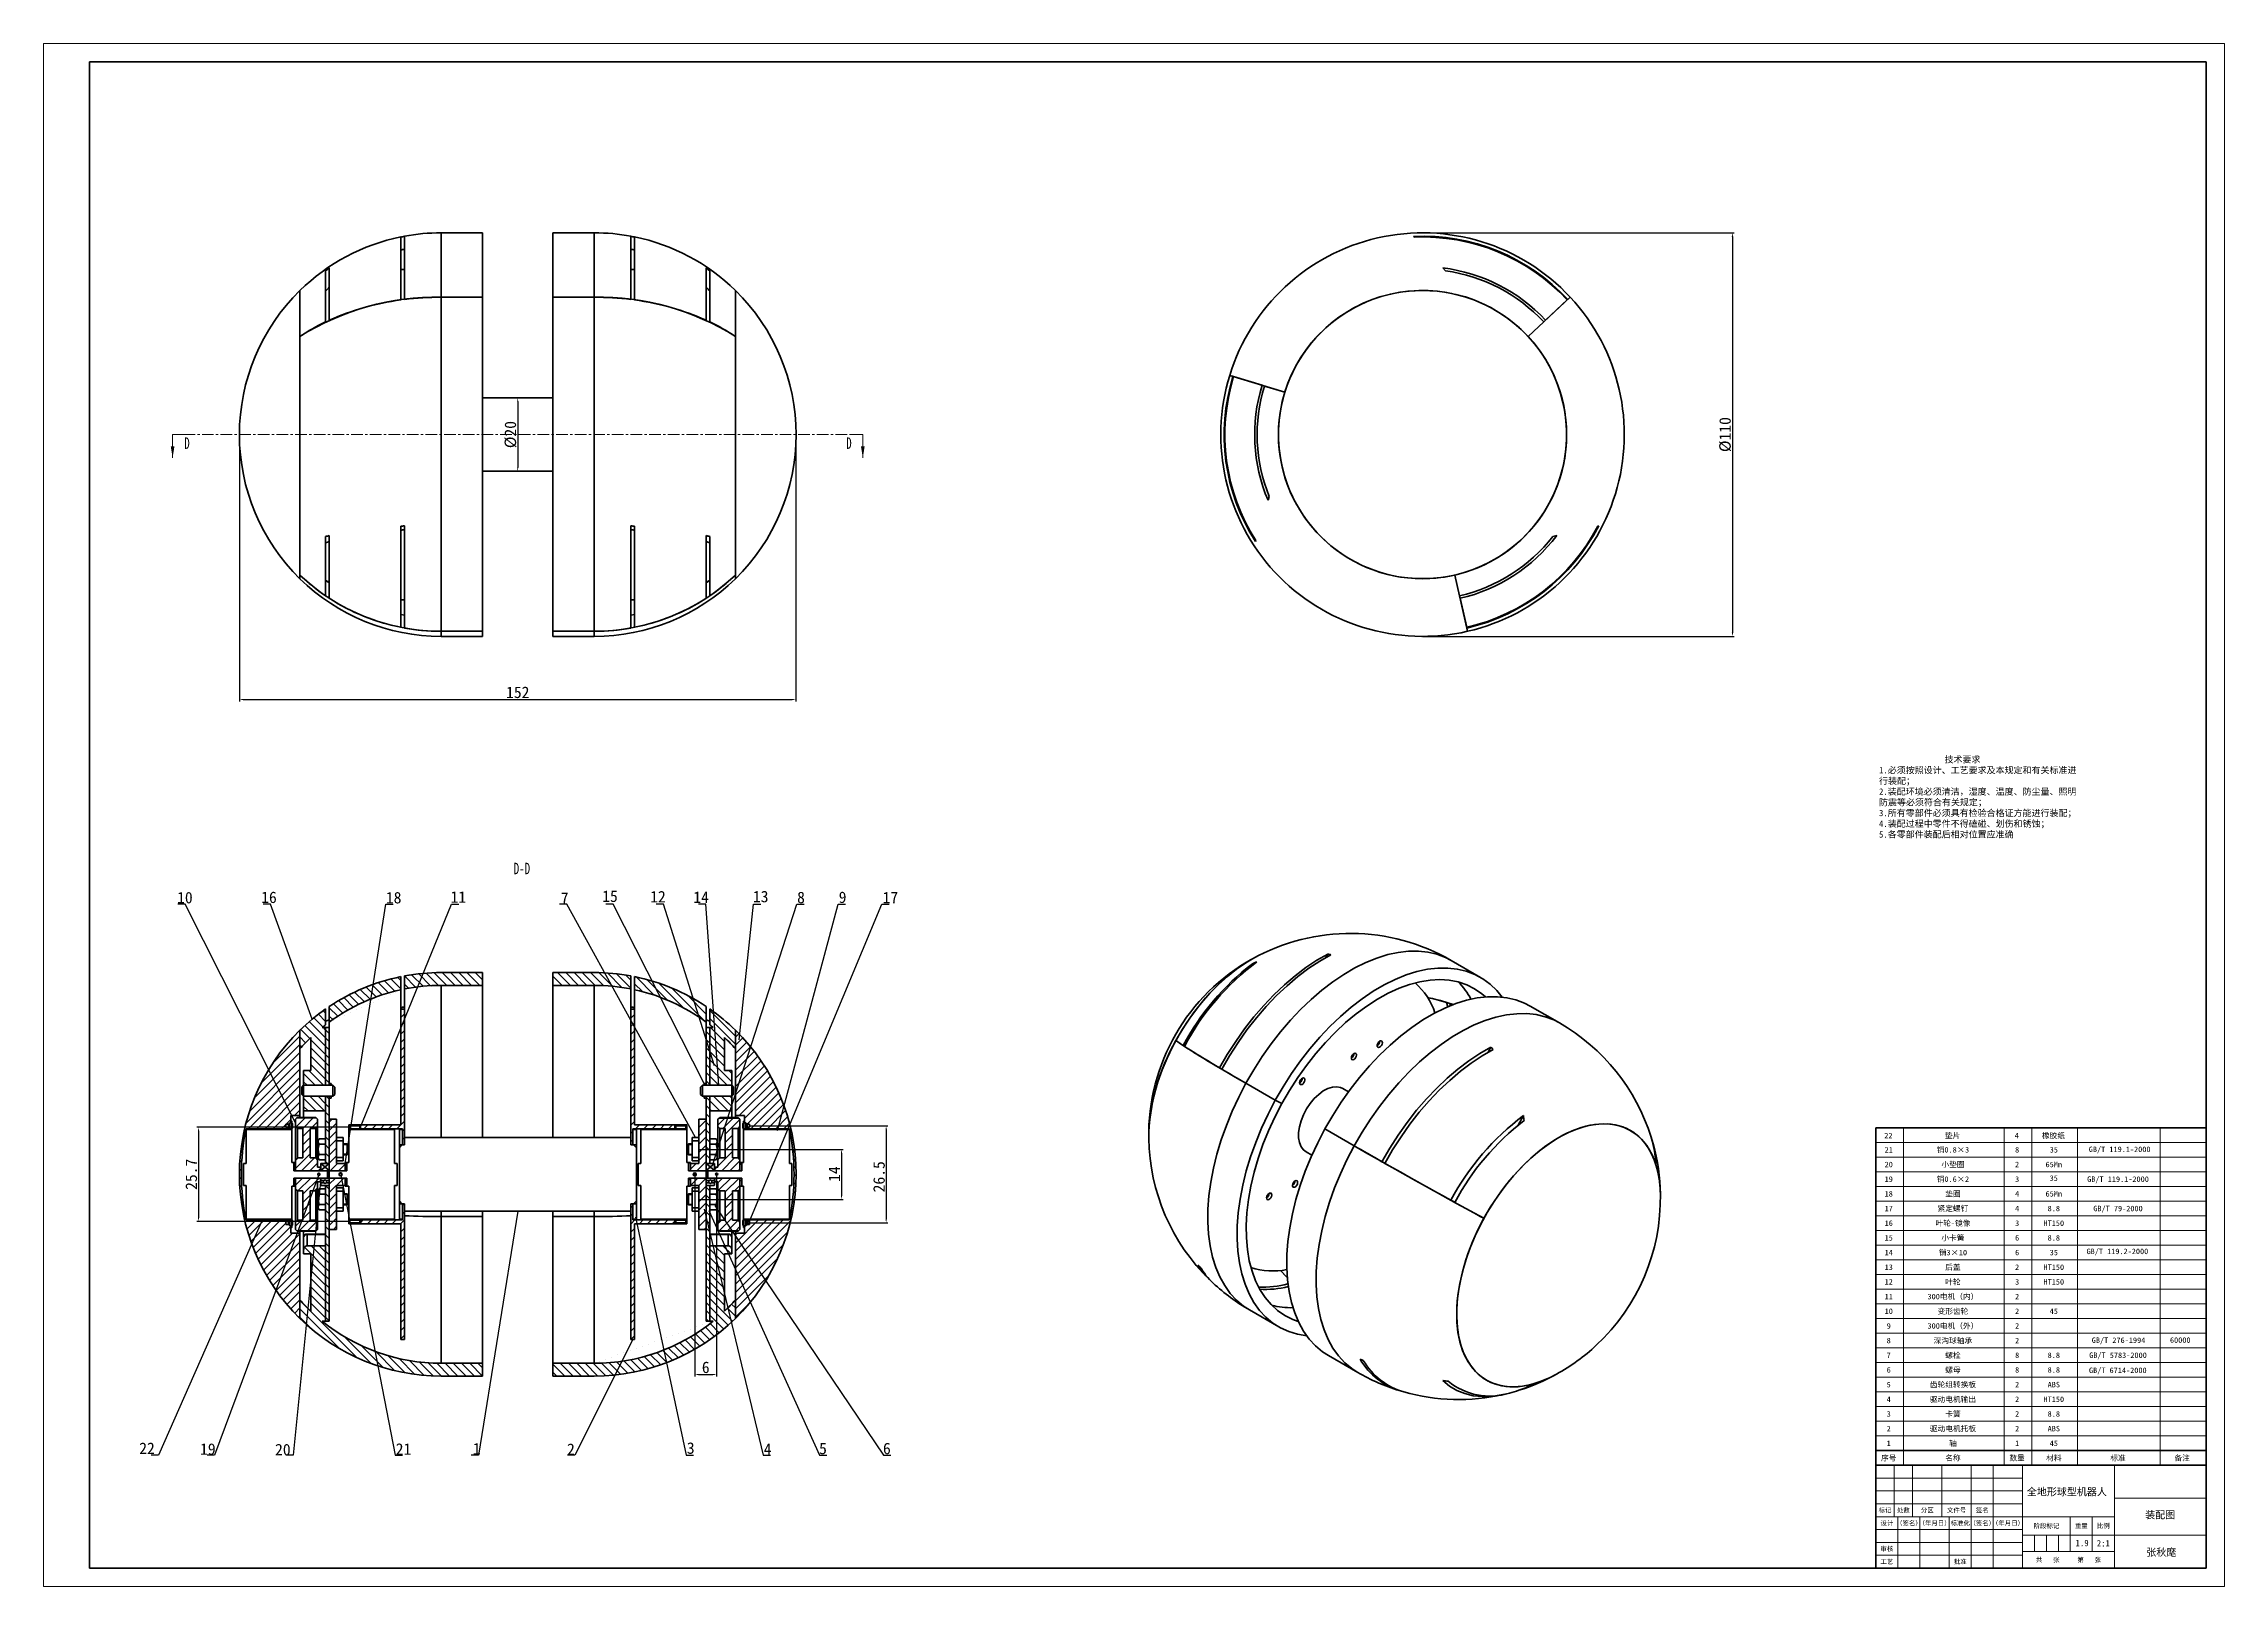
# Model space of a CAD drawing. Header units: millimetres. Extents: x 169 to 11790, y 7 to 1689.
# Drawn here: x 1378 to 3756, y 7 to 1689 of the extents above; entities that cross this region are included whole.
import ezdxf
from ezdxf import colors
from ezdxf.entities.mleader import LeaderData, LeaderLine
from ezdxf.enums import TextEntityAlignment as Align
from ezdxf.math import Vec2, Vec3

# ---------------------------------------------------------------- set-up
doc = ezdxf.new("R2010")
doc.units = ezdxf.units.MM
doc.header["$PDSIZE"] = -1
doc.linetypes.add('CENTERX2', pattern=[20.32, 12.7, -2.54, 2.54, -2.54])
for name, color, linetype, lineweight in [('文字', 7, 'Continuous', 15), ('粗实线', 7, 'Continuous', 53), ('细实线', 7, 'Continuous', 15)]:
    doc.layers.add(name, color=color, linetype=linetype, lineweight=lineweight)
doc.styles.add('SLDTEXTSTYLE5', font='TXT', dxfattribs={"width": 0.7})
doc.styles.add('Songti', font='')
doc.styles.get("Standard").update_dxf_attribs({"font": ''})
doc.styles.get('Songti').set_extended_font_data('SimSun')
doc.styles.get('Standard').set_extended_font_data('FangSong')
doc.dimstyles.new('ISO-25', dxfattribs={"dimtxt": 2.5, "dimasz": 2.5, "dimexe": 1.25, "dimexo": 0.625, "dimtad": 1, "dimtxsty": 'Standard', "dimcen": 2.5, "dimadec": 0, "dimazin": 0, "dimtfac": 1, "dimtmove": 0, "dimatfit": 3, "dimfxl": 1, "dimarcsym": 0})
pattern_1 = [(45, (1340.9156, -46.882), (-4.49013, 4.49013), [])]
pattern_2 = [(135, (1340.9156, -46.882), (-4.490128, -4.490128), [])]

# ---------------------------------------------------------------- blocks, each defined once
blk = doc.blocks.new('*D22')
at = {"color": 0, "lineweight": -2, "transparency": 16777216}
for p, q in [((1894.8, 1302.5), (1896.8, 1302.5)), ((1894.8, 1298.4), (1894.8, 1226.5)), ((1894.8, 1222.5), (1896.8, 1222.5))]:
    blk.add_line(p, q, dxfattribs=at)
at = {"color": 0, "transparency": 16777216}
for points in [[(1894.1, 1298.4), (1895.4, 1298.4), (1894.8, 1302.5)], [(1894.1, 1226.5), (1895.4, 1226.5), (1894.8, 1222.5)]]:
    blk.add_solid(points, dxfattribs=at)
at = {"layer": 'Defpoints', "color": 0, "transparency": 16777216}
for p in [(1894.8, 1302.5), (1894.8, 1222.5), (1894.8, 1222.5)]:
    blk.add_point(p, dxfattribs=at)
at = {"color": 0, "transparency": 16777216, "insert": (1887, 1262.5), "char_height": 3.5, "attachment_point": 5, "rotation": 90}
blk.add_mtext('{\\H3.57143x;%%C\\fSimSun|b0|i0|c134|p2;20}', dxfattribs=at)
blk = doc.blocks.new('*D23')
at = {"color": 0, "lineweight": -2, "transparency": 16777216}
for p, q in [((1591.3, 1262.5), (1591.3, 971.6)), ((2198.2, 1262.5), (2198.2, 971.6)), ((1595.4, 973.6), (2194.2, 973.6))]:
    blk.add_line(p, q, dxfattribs=at)
at = {"color": 0, "transparency": 16777216}
for points in [[(1595.4, 974.3), (1595.4, 972.9), (1591.3, 973.6)], [(2194.2, 974.3), (2194.2, 972.9), (2198.2, 973.6)]]:
    blk.add_solid(points, dxfattribs=at)
at = {"layer": 'Defpoints', "color": 0, "transparency": 16777216}
for p in [(1591.3, 1262.5), (2198.2, 1262.5), (2198.2, 973.6)]:
    blk.add_point(p, dxfattribs=at)
at = {"color": 0, "transparency": 16777216, "insert": (1894.8, 981.4), "char_height": 3.5, "attachment_point": 5}
blk.add_mtext('{\\fSimSun|b0|i0|c134|p2;\\H3.57143x;152}', dxfattribs=at)
blk = doc.blocks.new('*D24')
at = {"color": 0, "lineweight": -2, "transparency": 16777216}
for p, q in [((2881.4, 1482.5), (3221.3, 1482.5)), ((3219.3, 1478.4), (3219.3, 1046.5)), ((2881.4, 1042.5), (3221.3, 1042.5))]:
    blk.add_line(p, q, dxfattribs=at)
at = {"color": 0, "transparency": 16777216}
for points in [[(3218.6, 1478.4), (3220, 1478.4), (3219.3, 1482.5)], [(3218.6, 1046.5), (3220, 1046.5), (3219.3, 1042.5)]]:
    blk.add_solid(points, dxfattribs=at)
at = {"layer": 'Defpoints', "color": 0, "transparency": 16777216}
for p in [(2881.4, 1482.5), (2881.4, 1042.5), (3219.3, 1042.5)]:
    blk.add_point(p, dxfattribs=at)
at = {"color": 0, "transparency": 16777216, "insert": (3211.5, 1262.5), "char_height": 3.5, "attachment_point": 5, "rotation": 90}
blk.add_mtext('{\\H3.57143x;%%C\\fSimSun|b0|i0|c134|p2;110}', dxfattribs=at)
blk = doc.blocks.new('_None')
blk = doc.blocks.new('*D25')
at = {"color": 0, "lineweight": -2, "transparency": 16777216}
for p, q in [((2147.4, 508.9), (2298.5, 508.9)), ((2296.5, 504.8), (2296.5, 407.1)), ((2147.4, 403), (2298.5, 403))]:
    blk.add_line(p, q, dxfattribs=at)
at = {"color": 0, "lineweight": 53, "transparency": 16777216}
for points in [[(2295.9, 504.8), (2297.2, 504.8), (2296.5, 508.9)], [(2295.9, 407.1), (2297.2, 407.1), (2296.5, 403)]]:
    blk.add_solid(points, dxfattribs=at)
at = {"layer": 'Defpoints', "color": 0, "lineweight": 53, "transparency": 16777216}
for p in [(2147.4, 508.9), (2147.4, 403), (2296.5, 403)]:
    blk.add_point(p, dxfattribs=at)
at = {"color": 0, "transparency": 16777216, "insert": (2288.8, 453.3), "char_height": 3.5, "attachment_point": 5, "rotation": 90}
blk.add_mtext('{\\fSimSun|b0|i0|c134|p2;\\H3.57143x;26.5}', dxfattribs=at)
blk = doc.blocks.new('*D26')
at = {"color": 0, "lineweight": -2, "transparency": 16777216}
for p, q in [((2092.2, 483.2), (2249.8, 483.2)), ((2247.8, 479.2), (2247.8, 432.7)), ((2092.2, 428.7), (2249.8, 428.7))]:
    blk.add_line(p, q, dxfattribs=at)
at = {"color": 0, "lineweight": 53, "transparency": 16777216}
for points in [[(2247.1, 479.2), (2248.4, 479.2), (2247.8, 483.2)], [(2247.1, 432.7), (2248.4, 432.7), (2247.8, 428.7)]]:
    blk.add_solid(points, dxfattribs=at)
at = {"layer": 'Defpoints', "color": 0, "lineweight": 53, "transparency": 16777216}
for p in [(2092.2, 483.2), (2092.2, 428.7), (2247.8, 428.7)]:
    blk.add_point(p, dxfattribs=at)
at = {"color": 0, "transparency": 16777216, "insert": (2240, 456.2), "char_height": 3.5, "attachment_point": 5, "rotation": 90}
blk.add_mtext('{\\fSimSun|b0|i0|c134|p2;\\H3.57143x;14}', dxfattribs=at)
blk = doc.blocks.new('*D27')
at = {"color": 0, "lineweight": -2, "transparency": 16777216}
for p, q in [((1710.5, 507.4), (1544.7, 507.4)), ((1546.7, 503.3), (1546.7, 408.6)), ((1710.5, 404.6), (1544.7, 404.6))]:
    blk.add_line(p, q, dxfattribs=at)
at = {"color": 0, "lineweight": 53, "transparency": 16777216}
for points in [[(1546, 503.3), (1547.3, 503.3), (1546.7, 507.4)], [(1546, 408.6), (1547.3, 408.6), (1546.7, 404.6)]]:
    blk.add_solid(points, dxfattribs=at)
at = {"layer": 'Defpoints', "color": 0, "lineweight": 53, "transparency": 16777216}
for p in [(1710.5, 507.4), (1546.7, 404.6), (1710.5, 404.6)]:
    blk.add_point(p, dxfattribs=at)
at = {"color": 0, "transparency": 16777216, "insert": (1538.9, 456), "char_height": 3.5, "attachment_point": 5, "rotation": 90}
blk.add_mtext('{\\fSimSun|b0|i0|c134|p2;\\H3.57143x;25.7}', dxfattribs=at)
blk = doc.blocks.new('*D28')
at = {"color": 0, "lineweight": -2, "transparency": 16777216}
for p, q in [((2087.8, 456), (2087.8, 235.7)), ((2111.7, 456.1), (2111.7, 235.7)), ((2091.9, 237.7), (2107.6, 237.7))]:
    blk.add_line(p, q, dxfattribs=at)
at = {"color": 0, "transparency": 16777216}
for points in [[(2091.9, 238.4), (2091.9, 237), (2087.8, 237.7)], [(2107.6, 238.4), (2107.6, 237), (2111.7, 237.7)]]:
    blk.add_solid(points, dxfattribs=at)
at = {"layer": 'Defpoints', "color": 0, "transparency": 16777216}
for p in [(2087.8, 456), (2111.7, 456.1), (2111.7, 237.7)]:
    blk.add_point(p, dxfattribs=at)
at = {"color": 0, "transparency": 16777216, "insert": (2099.8, 245.5), "char_height": 3.5, "attachment_point": 5}
blk.add_mtext('{\\H3.57143x;6}', dxfattribs=at)

msp = doc.modelspace()

# ---------------------------------------------------------------- hatches: boundary and pattern name
at = {"linetype": 'Continuous', "lineweight": 18}
h = msp.add_hatch(dxfattribs=at)
h.set_pattern_fill('ANSI31', color=256, scale=2, angle=90, style=0)
h.set_pattern_definition(pattern_2)
edge = h.paths.add_edge_path(flags=0)
edge.add_line((1767.279, 657.204), (1767.279, 671.513))
edge.add_arc((1811.279, 455.958), 220, 101.536959, 123.679413)
edge.add_line((1689.279, 639.032), (1689.279, 621.946))
edge.add_arc((1811.279, 455.958), 206, 102.33295, 126.31563, ccw=False)
h = msp.add_hatch(dxfattribs=at)
h.set_pattern_fill('ANSI31', color=256, scale=2, angle=90, style=0)
h.set_pattern_definition(pattern_2)
edge = h.paths.add_edge_path(flags=0)
edge.add_line((1771.279, 672.291), (1771.279, 658.037))
edge.add_arc((1811.279, 455.958), 206, 90, 101.196519, ccw=False)
edge.add_line((1811.279, 661.958), (1856.479, 661.958))
edge.add_line((1856.479, 661.958), (1856.479, 675.958))
edge.add_line((1856.479, 675.958), (1811.279, 675.958))
edge.add_arc((1811.279, 455.958), 220, 90, 100.475682)
h = msp.add_hatch(dxfattribs=at)
h.set_pattern_fill('ANSI31', color=256, scale=2, angle=90, style=0)
h.set_pattern_definition(pattern_2)
edge = h.paths.add_edge_path(flags=0)
edge.add_line((2018.239, 658.037), (2018.239, 672.291))
edge.add_arc((1978.239, 455.958), 220, 79.524318, 90)
edge.add_line((1978.239, 675.958), (1933.039, 675.958))
edge.add_line((1933.039, 675.958), (1933.039, 661.958))
edge.add_line((1933.039, 661.958), (1978.239, 661.958))
edge.add_arc((1978.239, 455.958), 206, 78.803481, 90, ccw=False)
h = msp.add_hatch(dxfattribs=at)
h.set_pattern_fill('ANSI31', color=256, scale=2, angle=90, style=0)
h.set_pattern_definition(pattern_2)
edge = h.paths.add_edge_path(flags=0)
edge.add_line((2022.239, 671.513), (2022.239, 657.204))
edge.add_arc((1978.239, 455.958), 206, 53.68437, 77.66705, ccw=False)
edge.add_line((2100.239, 621.946), (2100.239, 639.032))
edge.add_arc((1978.239, 455.958), 220, 56.320587, 78.463041)
h = msp.add_hatch()
h.set_pattern_fill('ANSI31', color=256, scale=2, angle=90)
h.paths.add_polyline_path([(1685.279, 541.09), (1661.279, 541.09), (1661.279, 525.103), (1685.279, 525.103)])
h.paths.add_polyline_path([(1685.279, 615.958), (1681.525, 615.958, -0.00581085), (1685.279, 618.93), (1685.279, 636.302, 0.04141579), (1657.279, 613.069), (1657.279, 592.779, -0.02096547), (1669.279, 605.196), (1669.279, 569.09), (1661.279, 569.09), (1661.279, 553.09), (1685.279, 553.09)])
h = msp.add_hatch()
h.set_pattern_fill('ANSI31', color=256, scale=2)
h.paths.add_polyline_path([(1713.096, 509.958), (1711.279, 509.958), (1711.279, 508.958), (1712.939, 508.958)])
h.paths.add_polyline_path([(1724.347, 509.958), (1713.096, 509.958), (1712.939, 508.958), (1722.479, 508.958), (1723.271, 508.958), (1723.271, 508.558), (1723.273, 507.324)])
h.paths.add_polyline_path([(1771.279, 625.133), (1767.279, 615.316), (1767.279, 509.958), (1724.347, 509.958), (1723.273, 507.324), (1723.275, 506.158), (1723.275, 505.716), (1769.279, 505.716), (1769.279, 504.758), (1769.279, 487.958), (1771.279, 487.958), (1771.279, 495.958)])
h.paths.add_polyline_path([(1771.279, 423.958), (1769.279, 423.958), (1769.279, 407.158), (1769.279, 406.2), (1723.275, 406.2), (1723.275, 405.758), (1723.271, 403.358), (1723.271, 402.958), (1722.479, 402.958), (1711.871, 402.958), (1712.065, 401.958), (1767.279, 401.958), (1767.279, 275.958), (1771.279, 275.958)])
h = msp.add_hatch()
h.set_pattern_fill('ANSI31', color=256, scale=2)
h.paths.add_polyline_path([(1771.279, 635.958), (1767.279, 635.958), (1767.279, 615.316), (1771.279, 625.133)])
h = msp.add_hatch()
h.set_pattern_fill('ANSI31', color=256, scale=2)
h.paths.add_polyline_path([(2022.239, 635.958), (2018.239, 635.958), (2018.239, 623.773), (2022.239, 616.51)])
h = msp.add_hatch()
h.set_pattern_fill('ANSI31', color=256, scale=2)
h.paths.add_polyline_path([(2022.239, 509.958), (2022.239, 616.51), (2018.239, 623.773), (2018.239, 487.958), (2020.239, 487.958), (2020.239, 504.758), (2020.239, 505.716), (2066.243, 505.716), (2066.242, 506.158), (2066.247, 508.558), (2066.247, 508.958), (2067.039, 508.958), (2078.239, 508.958), (2078.239, 509.958)])
h = msp.add_hatch()
h.set_pattern_fill('ANSI31', color=256, scale=2, angle=90)
h.paths.add_polyline_path([(2128.239, 569.09), (2120.239, 569.09), (2120.239, 605.196, -0.02096538), (2132.239, 592.779), (2132.239, 613.069, 0.03560875), (2108.387, 633.331), (2114.239, 553.09), (2128.239, 553.09)])
h.paths.add_polyline_path([(2108.387, 633.331, 0.00579848), (2104.239, 636.302), (2104.239, 618.93, -0.00581085), (2107.993, 615.958), (2104.239, 615.958), (2104.239, 553.09), (2114.239, 553.09)])
h.paths.add_polyline_path([(2128.239, 541.09), (2104.239, 541.09), (2104.239, 525.103), (2126.363, 525.103), (2128.239, 530.926)])
h.paths.add_polyline_path([(2104.239, 615.958), (2100.239, 615.958), (2100.239, 602.702), (2104.239, 590.02)])
h.paths.add_polyline_path([(2104.239, 590.02), (2100.239, 602.702), (2100.239, 553.09), (2104.239, 553.09)])
h.paths.add_polyline_path([(2104.239, 541.09), (2100.239, 541.09), (2100.239, 467.958), (2104.239, 467.958)])
h = msp.add_hatch()
h.set_pattern_fill('ANSI31', color=256, scale=2)
h.paths.add_polyline_path([(1654.285, 391.958), (1647.279, 391.958), (1647.279, 399.8), (1646.279, 399.8), (1644.679, 401.4), (1642.079, 401.4), (1642.079, 404.6), (1644.679, 404.6), (1646.279, 406.2), (1616.268, 406.2), (1604.756, 380.141, 0.06501081), (1631.147, 329.655)])
h.paths.add_polyline_path([(1616.268, 406.2), (1598.479, 406.2, -0.10195029), (1598.479, 505.716), (1646.279, 505.716), (1644.679, 507.316), (1642.079, 507.316), (1642.079, 510.516), (1644.679, 510.516), (1646.279, 512.116), (1647.279, 512.116), (1647.279, 519.958), (1648.451, 519.958), (1623.204, 570.097, 0.22816455), (1604.756, 380.141)])
h.paths.add_polyline_path([(1657.279, 391.958), (1654.285, 391.958), (1631.147, 329.655, 0.04600401), (1657.279, 298.847), (1657.279, 319.137)])
h.paths.add_polyline_path([(1657.279, 613.069, 0.06256534), (1623.204, 570.097), (1648.451, 519.958), (1657.279, 519.958)])
h = msp.add_hatch()
h.set_pattern_fill('ANSI31', color=256, scale=2, angle=90)
h.paths.add_polyline_path([(1689.279, 615.958), (1685.279, 615.958), (1685.279, 553.09), (1689.279, 553.09)])
h.paths.add_polyline_path([(1689.279, 541.09), (1685.279, 541.09), (1685.279, 467.958), (1689.279, 467.958)])
h = msp.add_hatch()
h.set_pattern_fill('ANSI31', color=256, scale=2)
h.paths.add_polyline_path([(2191.466, 510.128), (2189.626, 505.716), (2191.039, 505.716, -0.10195029), (2191.039, 406.2), (2148.14, 406.2), (2147.439, 404.518), (2147.439, 401.4), (2144.839, 401.4), (2143.239, 399.8), (2142.239, 399.8), (2142.239, 391.958), (2132.239, 391.958), (2132.239, 388.539), (2165.12, 339.875, 0.20391236)])
h.paths.add_polyline_path([(2148.14, 406.2), (2143.239, 406.2), (2144.839, 404.6), (2147.473, 404.6)], flags=17)
h.paths.add_polyline_path([(2132.239, 388.539), (2132.239, 352.182), (2148.39, 316.5, 0.03269983), (2165.12, 339.875)])
h.paths.add_polyline_path([(2132.239, 352.182), (2132.239, 298.847, 0.02721021), (2148.39, 316.5)])
h.paths.add_polyline_path([(2185.299, 530.295), (2178.746, 505.716), (2189.626, 505.716), (2191.466, 510.128, 0.02397853)])
h.paths.add_polyline_path([(2148.843, 594.862), (2132.239, 543.338), (2132.239, 519.958), (2142.239, 519.958), (2142.239, 512.116), (2143.239, 512.116), (2144.839, 510.516), (2147.439, 510.516), (2147.439, 507.316), (2144.839, 507.316), (2143.239, 505.716), (2178.746, 505.716), (2185.299, 530.295, 0.08486615)])
h.paths.add_polyline_path([(2132.239, 613.069), (2132.239, 592.779), (2132.239, 543.338), (2148.843, 594.862, 0.02802325)])
h = msp.add_hatch(dxfattribs=at)
h.set_pattern_fill('ANSI31', color=256, scale=2, style=0)
h.set_pattern_definition(pattern_1)
h.paths.add_polyline_path([(1652.479, 459.958), (1679.679, 459.958), (1679.679, 463.958), (1676.479, 463.958), (1676.479, 471.958), (1674.479, 473.958), (1668.479, 473.958), (1668.479, 505.958), (1674.479, 505.958), (1676.479, 507.958), (1676.479, 515.958), (1674.916, 517.521), (1654.042, 517.521), (1652.479, 515.958), (1652.479, 507.958), (1654.479, 505.958), (1660.479, 505.958), (1660.479, 473.958), (1654.479, 473.958), (1652.479, 471.958)], flags=0)
h = msp.add_hatch()
h.set_pattern_fill('ANSI31', color=256, scale=2)
edge = h.paths.add_edge_path()
edge.add_line((1706.479, 467.958), (1703.038, 467.958))
edge.add_spline(control_points=[(1703.038, 467.958), (1702.972, 467.957), (1702.8, 467.956), (1702.406, 467.944), (1701.883, 467.934), (1701.337, 467.936), (1700.835, 467.948), (1700.518, 467.957), (1700.385, 467.958), (1700.353, 467.958)], knot_values=[0, 0, 0, 0, 0.10357776, 0.2732052, 0.44290708, 0.61130593, 0.77906597, 0.94783833, 1, 1, 1, 1], degree=3, periodic=0)
edge.add_line((1700.353, 467.958), (1697.279, 467.958))
edge.add_line((1697.279, 467.958), (1697.279, 515.958))
edge.add_line((1697.279, 515.958), (1689.279, 515.958))
edge.add_line((1689.279, 515.958), (1689.279, 459.958))
edge.add_line((1689.279, 459.958), (1706.479, 459.958))
edge.add_line((1706.479, 459.958), (1706.479, 467.958))
h = msp.add_hatch(dxfattribs=at)
h.set_pattern_fill('ANSI31', color=256, scale=2, style=0)
h.set_pattern_definition(pattern_1)
h.paths.add_polyline_path([(2100.239, 515.958), (2092.239, 515.958), (2092.239, 467.958), (2083.039, 467.958), (2083.039, 459.958), (2100.239, 459.958)], flags=0)
h = msp.add_hatch(dxfattribs=at)
h.set_pattern_fill('ANSI31', color=256, scale=2, style=0)
h.set_pattern_definition(pattern_1)
h.paths.add_polyline_path([(2109.839, 459.958), (2137.039, 459.958), (2137.039, 471.958), (2135.039, 473.958), (2129.039, 473.958), (2129.039, 505.958), (2135.039, 505.958), (2137.039, 507.958), (2137.039, 515.958), (2135.617, 517.379), (2114.46, 517.379), (2113.039, 515.958), (2113.039, 507.958), (2115.039, 505.958), (2121.039, 505.958), (2121.039, 473.958), (2115.039, 473.958), (2113.039, 471.958), (2113.039, 463.958), (2109.839, 463.958)], flags=0)
h = msp.add_hatch(dxfattribs=at)
h.set_pattern_fill('ANSI31', scale=2, angle=90, style=0)
h.set_pattern_definition(pattern_2)
h.paths.add_polyline_path([(1652.479, 468.958), (1650.479, 468.958), (1650.479, 459.958), (1652.479, 459.958)], flags=0)
h = msp.add_hatch(dxfattribs=at)
h.set_pattern_fill('ANSI31', scale=2, angle=90, style=0)
h.set_pattern_definition(pattern_2)
h.paths.add_polyline_path([(1650.479, 442.958), (1652.479, 442.958), (1652.479, 451.958), (1650.479, 451.958)], flags=0)
h = msp.add_hatch(dxfattribs=at)
h.set_pattern_fill('ANSI31', color=256, scale=2, style=0)
h.set_pattern_definition(pattern_1)
h.paths.add_polyline_path([(1679.679, 451.958), (1652.479, 451.958), (1652.479, 439.958), (1654.479, 437.958), (1660.479, 437.958), (1660.479, 405.958), (1654.479, 405.958), (1652.479, 403.958), (1652.479, 395.958), (1654.042, 394.395), (1674.916, 394.395), (1676.479, 395.958), (1676.479, 403.958), (1674.479, 405.958), (1668.479, 405.958), (1668.479, 437.958), (1674.479, 437.958), (1676.479, 439.958), (1676.479, 447.958), (1679.679, 447.958)], flags=0)
at = {"linetype": 'Continuous', "lineweight": 53}
h = msp.add_hatch(dxfattribs=at)
h.set_pattern_fill('ANSI31', scale=2, angle=90, style=0)
h.set_pattern_definition([(135, (1340.9156, -34.882), (-4.49013, -4.49013), [])])
h.paths.add_polyline_path([(1679.679, 459.958), (1680.079, 459.958), (1680.079, 463.958), (1679.679, 463.958)], flags=0)
h = msp.add_hatch(dxfattribs=at)
h.set_pattern_fill('ANSI31', scale=2, angle=90, style=0)
h.set_pattern_definition(pattern_2)
h.paths.add_polyline_path([(1679.679, 447.958), (1680.079, 447.958), (1680.079, 451.958), (1679.679, 451.958)], flags=0)
at = {"linetype": 'Continuous', "lineweight": 18}
h = msp.add_hatch(dxfattribs=at)
h.set_pattern_fill('ANSI31', color=256, scale=2, style=0)
h.set_pattern_definition(pattern_1)
h.paths.add_polyline_path([(1689.279, 395.958), (1697.279, 395.958), (1697.279, 443.958), (1706.479, 443.958), (1706.479, 451.958), (1689.279, 451.958)], flags=0)
at = {"linetype": 'Continuous'}
h = msp.add_hatch(dxfattribs=at)
h.set_pattern_fill('ANSI31', scale=2, angle=90, style=0)
h.set_pattern_definition(pattern_2)
h.paths.add_polyline_path([(1708.479, 468.958), (1706.479, 468.958), (1706.479, 459.958), (1708.479, 459.958)], flags=0)
h = msp.add_hatch(dxfattribs=at)
h.set_pattern_fill('ANSI31', scale=2, angle=90, style=0)
h.set_pattern_definition(pattern_2)
h.paths.add_polyline_path([(1706.479, 442.958), (1708.479, 442.958), (1708.479, 451.958), (1706.479, 451.958)], flags=0)
at = {"linetype": 'Continuous', "lineweight": 18}
h = msp.add_hatch(dxfattribs=at)
h.set_pattern_fill('ANSI31', scale=2, angle=90, style=0)
h.paths.add_polyline_path([(2083.039, 468.958), (2081.039, 468.958), (2081.039, 459.958), (2083.039, 459.958)], flags=0)
h = msp.add_hatch(dxfattribs=at)
h.set_pattern_fill('ANSI31', scale=2, angle=90, style=0)
h.paths.add_polyline_path([(2081.039, 442.958), (2083.039, 442.958), (2083.039, 451.958), (2081.039, 451.958)], flags=0)
h = msp.add_hatch(dxfattribs=at)
h.set_pattern_fill('ANSI31', color=256, scale=2, style=0)
h.set_pattern_definition(pattern_1)
h.paths.add_polyline_path([(2092.239, 395.958), (2100.239, 395.958), (2100.239, 451.958), (2083.039, 451.958), (2083.039, 443.958), (2092.239, 443.958)], flags=0)
at = {"linetype": 'Continuous', "lineweight": 53}
h = msp.add_hatch(dxfattribs=at)
h.set_pattern_fill('ANSI31', scale=2, angle=90, style=0)
h.set_pattern_definition(pattern_2)
h.paths.add_polyline_path([(2109.439, 447.958), (2109.839, 447.958), (2109.839, 451.958), (2109.439, 451.958)], flags=0)
at = {"linetype": 'Continuous', "lineweight": 18}
h = msp.add_hatch(dxfattribs=at)
h.set_pattern_fill('ANSI31', color=256, scale=2, style=0)
h.set_pattern_definition(pattern_1)
h.paths.add_polyline_path([(2137.039, 451.958), (2109.839, 451.958), (2109.839, 447.958), (2113.039, 447.958), (2113.039, 439.958), (2115.039, 437.958), (2121.039, 437.958), (2121.039, 405.958), (2115.039, 405.958), (2113.039, 403.958), (2113.039, 395.958), (2114.46, 394.536), (2135.617, 394.536), (2137.039, 395.958), (2137.039, 403.958), (2135.039, 405.958), (2129.039, 405.958), (2129.039, 437.958), (2135.039, 437.958), (2137.039, 439.958)], flags=0)
h = msp.add_hatch(dxfattribs=at)
h.set_pattern_fill('ANSI31', scale=2, angle=90, style=0)
h.set_pattern_definition(pattern_2)
h.paths.add_polyline_path([(2139.039, 468.958), (2137.039, 468.958), (2137.039, 459.958), (2139.039, 459.958)], flags=0)
h = msp.add_hatch(dxfattribs=at)
h.set_pattern_fill('ANSI31', scale=2, angle=90, style=0)
h.set_pattern_definition(pattern_2)
h.paths.add_polyline_path([(2137.039, 442.958), (2139.039, 442.958), (2139.039, 451.958), (2137.039, 451.958)], flags=0)
h = msp.add_hatch(dxfattribs=at)
h.set_pattern_fill('ANSI31', color=256, scale=2, angle=90, style=0)
h.set_pattern_definition(pattern_2)
h.paths.add_polyline_path([(1685.279, 295.958), (1689.279, 295.958), (1689.279, 443.958), (1685.279, 443.958)], flags=0)
h = msp.add_hatch(dxfattribs=at)
h.set_pattern_fill('ANSI31', color=256, scale=2, angle=90, style=0)
h.set_pattern_definition(pattern_2)
h.paths.add_polyline_path([(2100.239, 295.958), (2104.239, 295.958), (2104.239, 443.958), (2100.239, 443.958)], flags=0)
h = msp.add_hatch()
h.set_pattern_fill('ANSI31', color=256, scale=2)
h.paths.add_polyline_path([(1647.279, 407.158), (1598.479, 407.158), (1598.479, 406.2), (1647.279, 406.2)])
h = msp.add_hatch()
h.set_pattern_fill('ANSI31', color=256, scale=2)
h.set_pattern_definition([(45, (-430.96, -5e-11), (-4.490128, 4.490128), [])])
h.paths.add_polyline_path([(1760.079, 406.2), (1760.079, 407.158), (1711.279, 407.158), (1711.279, 406.2)])
h = msp.add_hatch()
h.set_pattern_fill('ANSI31', color=256, scale=2)
h.paths.add_polyline_path([(2023.702, 406.2), (2020.239, 406.2), (2020.239, 407.158), (2020.239, 423.958), (2018.239, 423.958), (2018.239, 275.958), (2022.239, 275.958), (2022.239, 401.958), (2024.606, 401.958)])
h.paths.add_polyline_path([(2078.239, 402.958), (2067.039, 402.958), (2066.247, 402.958), (2066.247, 403.358), (2066.242, 405.758), (2066.243, 406.2), (2029.439, 406.2), (2025.247, 406.2), (2023.702, 406.2), (2024.606, 401.958), (2078.239, 401.958)])
h = msp.add_hatch()
h.set_pattern_fill('ANSI31', color=256, scale=2)
h.set_pattern_definition([(45, (-112.8, -5e-11), (-4.490128, 4.490128), [])])
h.paths.add_polyline_path([(2078.239, 406.2), (2078.239, 407.158), (2029.439, 407.158), (2029.439, 406.2)])
at = {"lineweight": 35}
h = msp.add_hatch(dxfattribs=at)
h.set_pattern_fill('ANSI31', color=256, scale=2)
h.paths.add_polyline_path([(2191.039, 406.2), (2191.039, 407.158), (2142.239, 407.158), (2142.239, 406.2), (2143.239, 406.2)])
h = msp.add_hatch()
h.set_pattern_fill('ANSI31', color=256, scale=2, angle=90)
edge = h.paths.add_edge_path()
edge.add_line((1685.279, 378.092), (1665.279, 378.092))
edge.add_ellipse((1665.279, 373.625), major_axis=(0, 4.468), ratio=0.89529509, start_angle=0, end_angle=90)
edge.add_line((1661.279, 373.625), (1661.279, 369.157))
edge.add_line((1661.279, 369.157), (1669.279, 369.157))
edge.add_line((1669.279, 369.157), (1669.279, 306.72))
edge.add_arc((1811.279, 455.958), 206, 221.619437, 226.423664, ccw=False)
edge.add_line((1657.279, 319.137), (1657.279, 298.847))
edge.add_arc((1811.279, 455.958), 220, 225.572996, 270)
edge.add_line((1811.279, 235.958), (1856.479, 235.958))
edge.add_line((1856.479, 235.958), (1856.479, 249.958))
edge.add_line((1856.479, 249.958), (1811.279, 249.958))
edge.add_arc((1811.279, 455.958), 206, 230.959327, 270, ccw=False)
edge.add_line((1681.525, 295.958), (1685.279, 295.958))
edge.add_line((1685.279, 295.958), (1685.279, 378.092))
h = msp.add_hatch()
h.set_pattern_fill('ANSI31', color=256, scale=2, angle=90)
edge = h.paths.add_edge_path()
edge.add_line((2120.239, 369.157), (2128.239, 369.157))
edge.add_line((2128.239, 369.157), (2128.239, 373.625))
edge.add_ellipse((2124.239, 373.625), major_axis=(0, 4.468), ratio=0.89529509, start_angle=270, end_angle=360)
edge.add_line((2124.239, 378.092), (2104.239, 378.092))
edge.add_line((2104.239, 378.092), (2104.239, 295.958))
edge.add_line((2104.239, 295.958), (2107.993, 295.958))
edge.add_arc((1978.239, 455.958), 206, 270, 309.040673, ccw=False)
edge.add_line((1978.239, 249.958), (1933.039, 249.958))
edge.add_line((1933.039, 249.958), (1933.039, 235.958))
edge.add_line((1933.039, 235.958), (1978.239, 235.958))
edge.add_arc((1978.239, 455.958), 220, 270, 314.427004)
edge.add_line((2132.239, 298.847), (2132.239, 319.137))
edge.add_arc((1978.239, 455.958), 206, 313.576354, 318.380563, ccw=False)
edge.add_line((2120.239, 306.72), (2120.239, 369.157))

# ---------------------------------------------------------------- linework, layer by layer
at = {"linetype": 'Continuous', "lineweight": 53}
for p, q in [((1767.279, 1478.019), (1767.279, 1409.249)), ((1771.279, 1409.779), (1771.279, 1478.797)), ((1856.479, 1482.464), (1811.279, 1482.464)), ((1811.279, 1482.464), (1811.279, 1412.276)), ((1856.479, 1482.464), (1856.479, 1412.276)), ((1978.239, 1482.463), (1933.039, 1482.463)), ((1933.039, 1482.463), (1933.039, 1412.275)), ((1978.239, 1482.463), (1978.239, 1412.275)), ((2018.239, 1409.778), (2018.239, 1478.796)), ((2022.239, 1478.018), (2022.239, 1409.248)), ((1685.279, 1441.051), (1685.279, 1385.272)), ((1689.279, 1387.13), (1689.279, 1444.187)), ((1771.279, 1442.464), (1767.279, 1442.464)), ((2022.239, 1442.464), (2018.239, 1442.464)), ((2100.239, 1387.13), (2100.239, 1444.186)), ((2104.239, 1441.05), (2104.239, 1385.271)), ((2903.634, 1444.187), (2906.55, 1441.051)), ((1657.279, 1419.575), (1657.279, 1369.451)), ((1657.279, 1419.575), (1657.279, 1216.317)), ((1689.279, 1422.464), (1688.646, 1422.464)), ((1811.279, 1412.276), (1811.279, 1048.032)), ((1856.479, 1412.276), (1811.279, 1412.276)), ((1856.479, 1412.276), (1856.479, 1042.464)), ((1933.039, 1412.276), (1978.239, 1412.276)), ((1933.039, 1412.276), (1933.039, 1048.032)), ((1978.239, 1412.276), (1978.239, 1048.032)), ((2100.871, 1422.464), (2100.239, 1422.464)), ((2100.239, 1422.464), (2100.239, 1387.13)), ((2132.239, 1216.317), (2132.239, 1419.575)), ((2132.239, 1419.574), (2132.239, 1369.45)), ((2996.496, 1369.451), (3042.55, 1412.276)), ((3039.295, 1409.249), (3015.508, 1387.13)), ((3042.55, 1412.276), (3039.865, 1409.779)), ((3013.509, 1385.272), (2996.496, 1369.451)), ((1657.279, 1369.451), (1657.279, 1105.352)), ((2132.239, 1369.451), (2132.239, 1109.329)), ((2671.144, 1327.082), (2671.144, 1327.081)), ((2671.145, 1327.082), (2674.65, 1326.005)), ((2731.259, 1308.611), (2671.145, 1327.082)), ((2675.393, 1325.777), (2706.442, 1316.236)), ((2709.051, 1315.435), (2731.259, 1308.611)), ((1933.039, 1302.464), (1856.479, 1302.464)), ((1657.279, 1216.317), (1657.279, 1105.352)), ((1856.479, 1222.464), (1933.039, 1222.464)), ((2132.239, 1105.352), (2132.239, 1216.317)), ((2712.967, 1190.822), (2714.224, 1194.915)), ((1685.279, 1151.424), (1685.279, 1086.685)), ((1689.279, 1084.024), (1689.279, 1152.382)), ((1767.279, 1162.652), (1767.279, 1052.365)), ((1771.279, 1051.607), (1771.279, 1162.88)), ((2018.239, 1051.607), (2018.239, 1162.88)), ((2022.239, 1162.652), (2022.239, 1052.365)), ((2100.239, 1084.024), (2100.239, 1152.382)), ((2100.239, 1145.944), (2100.239, 1102.464)), ((2104.239, 1151.424), (2104.239, 1086.685)), ((2699.174, 1145.935), (2699.474, 1146.912)), ((3027.721, 1152.382), (3023.547, 1151.424)), ((3073.491, 1162.88), (3072.495, 1162.652)), ((1686.824, 1102.464), (1689.279, 1102.464)), ((2100.239, 1102.464), (2102.694, 1102.464)), ((2132.239, 1109.329), (2132.239, 1105.352)), ((2921.761, 1086.685), (2916.567, 1109.329)), ((2916.567, 1109.329), (2930.627, 1048.032)), ((1767.279, 1082.464), (1771.279, 1082.464)), ((2018.239, 1082.464), (2022.239, 1082.464)), ((2929.633, 1052.365), (2922.371, 1084.024)), ((1771.279, 1065.5), (1767.279, 1066.312)), ((1856.479, 1048.032), (1811.279, 1048.032)), ((1856.479, 1048.032), (1811.279, 1048.032)), ((1811.279, 1048.032), (1811.279, 1042.464)), ((1933.039, 1048.032), (1978.239, 1048.032)), ((1933.039, 1048.032), (1933.039, 1042.464)), ((1933.039, 1048.032), (1978.239, 1048.032)), ((1978.239, 1048.032), (1978.239, 1042.464)), ((2018.239, 1065.5), (2022.239, 1066.312)), ((1811.279, 1042.464), (1856.479, 1042.464)), ((1933.039, 1042.464), (1978.239, 1042.464)), ((2778.089, 696.163), (2776.089, 692.525)), ((2695.925, 685.647), (2694.492, 683.039)), ((2944.728, 670.719), (2912.767, 689.17)), ((2907.689, 643.392), (2909.056, 638.708)), ((2911.815, 639.855), (2911.08, 642.284)), ((2911.08, 642.284), (2914.742, 641.007)), ((3030.826, 621.016), (2998.865, 639.467)), ((1657.279, 613.069), (1657.279, 519.958)), ((2132.239, 519.958), (2132.239, 613.069)), ((2620.294, 596.44), (2621.807, 595.688)), ((2956.037, 594.615), (2953.038, 589.159)), ((2660.043, 572.02), (2662.568, 570.766)), ((2720.815, 536.751), (2688.854, 555.201)), ((2800.697, 546.026), (2794.49, 549.609)), ((2720.815, 536.751), (2728.065, 533.151)), ((1657.279, 519.958), (1647.279, 519.958)), ((1647.279, 512.116), (1647.279, 519.958)), ((1657.279, 517.958), (1657.279, 519.958)), ((2142.239, 519.958), (2132.239, 519.958)), ((2132.239, 519.958), (2132.239, 517.957)), ((2142.239, 519.958), (2142.239, 512.116)), ((2191.039, 504.758), (2142.239, 504.758)), ((2191.039, 504.758), (2191.039, 467.958)), ((2774.952, 505.499), (2806.913, 487.048)), ((2774.952, 505.499), (2774.952, 505.498)), ((2991.409, 520.009), (2985.714, 509.651)), ((1768.879, 487.958), (1765.679, 484.758)), ((1765.679, 484.758), (1765.679, 427.158)), ((1768.879, 487.958), (1771.279, 487.958)), ((2018.239, 487.958), (2018.239, 495.958)), ((2018.239, 487.958), (2023.039, 487.958)), ((2024.239, 484.758), (2021.039, 487.958)), ((2024.239, 427.158), (2024.239, 484.758)), ((2754.493, 480.325), (2760.699, 476.743)), ((2806.913, 487.048), (2806.913, 487.047)), ((3130.844, 496.027), (3131.923, 492.371)), ((3132.876, 489.123), (3131.828, 492.675)), ((1595.679, 443.958), (1595.679, 467.958)), ((2193.839, 467.958), (2191.039, 467.958)), ((2840.426, 468.123), (2837.096, 469.776)), ((3135.924, 466.607), (3135.923, 466.607)), ((1595.679, 443.958), (1598.479, 443.958)), ((1598.479, 407.158), (1598.479, 443.958)), ((2191.039, 443.958), (2191.039, 407.158)), ((2191.039, 443.958), (2193.839, 443.958)), ((1598.479, 407.158), (1647.279, 407.158)), ((1765.679, 427.158), (1768.879, 423.958)), ((1771.279, 423.958), (1768.879, 423.958)), ((1771.279, 415.958), (1771.279, 423.958)), ((2018.239, 415.958), (1771.279, 415.958)), ((1811.279, 409.901), (1811.279, 249.958)), ((1811.279, 409.901), (1856.479, 409.901)), ((1856.479, 409.901), (1856.479, 249.958)), ((1978.239, 409.901), (1933.039, 409.901)), ((1933.039, 249.958), (1933.039, 409.901)), ((1978.239, 409.901), (1978.239, 249.958)), ((2023.039, 423.958), (2020.239, 423.958)), ((2021.039, 423.958), (2024.239, 427.158)), ((2029.439, 407.158), (2029.439, 406.2)), ((2142.239, 407.158), (2142.239, 406.2)), ((2142.239, 407.158), (2191.039, 407.158)), ((2916.642, 425.598), (2912.302, 427.753)), ((2948.373, 408.016), (2948.373, 408.015)), ((1647.279, 391.958), (1647.279, 399.8)), ((1647.279, 391.958), (1657.279, 391.958)), ((1657.279, 391.958), (1657.279, 394.16)), ((1657.279, 391.958), (1657.279, 298.847)), ((2132.239, 394.155), (2132.239, 391.958)), ((2132.239, 391.958), (2142.239, 391.958)), ((2132.239, 298.847), (2132.239, 391.958)), ((2142.239, 399.8), (2142.239, 391.958)), ((2733.92, 343.588), (2726.495, 351.133)), ((2692.785, 308.108), (2724.746, 289.658)), ((1811.279, 249.958), (1856.479, 249.958)), ((1856.479, 235.958), (1856.479, 249.958)), ((1933.039, 235.958), (1933.039, 249.958)), ((1933.039, 249.958), (1978.239, 249.958)), ((2778.882, 258.405), (2810.843, 239.955)), ((1856.479, 235.958), (1811.279, 235.958)), ((1978.239, 235.958), (1933.039, 235.958))]:
    msp.add_line(p, q, dxfattribs=at)
at = {"linetype": 'Continuous', "lineweight": 35}
for p, q in [((2871.657, 1478.575), (2872.353, 1477.827)), ((2930.627, 1048.032), (2929.807, 1051.607)), ((1711.279, 407.158), (1711.279, 406.2))]:
    msp.add_line(p, q, dxfattribs=at)
at = {"linetype": 'CENTERX2', "lineweight": 53}
msp.add_line((1978.239, 1373.679), (1978.239, 1044.032), dxfattribs=at)
at = {"color": 7, "lineweight": 18}
for p, q in [((1518.444, 1262.464), (1531.144, 1262.464)), ((2271.074, 1262.464), (2258.374, 1262.464))]:
    msp.add_line(p, q, dxfattribs=at)
at = {"color": 7, "linetype": 'Continuous', "lineweight": 18}
for p, q in [((1518.444, 1262.464), (1518.444, 1237.064)), ((2271.074, 1262.464), (2271.074, 1237.064))]:
    msp.add_line(p, q, dxfattribs=at)
at = {"linetype": 'CENTERX2', "lineweight": 18}
msp.add_line((1530.187, 1262.464), (2257.863, 1262.464), dxfattribs=at)
at = {"color": 7, "linetype": 'Continuous', "lineweight": 53}
for p, q in [((1767.279, 671.513), (1767.279, 657.204)), ((1771.279, 658.037), (1771.279, 672.291)), ((1811.279, 675.958), (1856.479, 675.958)), ((1856.479, 661.958), (1856.479, 675.958)), ((1933.039, 661.958), (1933.039, 675.958)), ((1933.039, 675.958), (1978.239, 675.958)), ((2018.239, 672.291), (2018.239, 658.037)), ((2022.239, 657.204), (2022.239, 671.513)), ((1767.279, 657.204), (1767.279, 635.958)), ((1771.279, 635.958), (1771.279, 658.037)), ((1856.479, 661.958), (1811.279, 661.958)), ((1811.279, 661.958), (1811.279, 495.958)), ((1856.479, 661.958), (1856.479, 495.958)), ((1978.239, 661.958), (1933.039, 661.958)), ((1933.039, 495.958), (1933.039, 661.958)), ((1978.239, 661.958), (1978.239, 495.958)), ((2018.239, 635.958), (2018.239, 658.037)), ((2022.239, 657.204), (2022.239, 635.958)), ((1685.279, 636.302), (1685.279, 618.93)), ((1689.279, 621.946), (1689.279, 639.032)), ((1689.279, 615.975), (1689.279, 621.946)), ((1767.279, 635.958), (1771.279, 635.958)), ((1767.279, 635.958), (1767.279, 509.958)), ((1771.279, 635.958), (1771.279, 487.958)), ((2018.239, 635.958), (2022.239, 635.958)), ((2018.239, 487.958), (2018.239, 635.958)), ((2022.239, 509.958), (2022.239, 635.958)), ((2100.239, 639.032), (2100.239, 621.946)), ((2104.239, 618.93), (2104.239, 636.302)), ((1669.279, 569.09), (1669.279, 605.196)), ((1685.279, 615.958), (1681.525, 615.958)), ((1685.279, 615.958), (1689.279, 615.958)), ((2100.239, 615.958), (2104.239, 615.958)), ((2100.239, 553.09), (2100.239, 615.958)), ((2107.993, 615.958), (2104.239, 615.958)), ((2104.239, 553.09), (2104.239, 615.958)), ((2120.239, 605.196), (2120.239, 569.09)), ((1661.279, 525.103), (1661.279, 569.09)), ((1661.279, 569.09), (1669.279, 569.09)), ((2120.239, 569.09), (2128.239, 569.09)), ((2128.239, 569.09), (2128.239, 525.103)), ((1685.279, 525.046), (1661.279, 525.046)), ((1661.279, 525.046), (1661.279, 517.958)), ((1685.279, 467.958), (1685.279, 541.09)), ((1689.279, 467.958), (1689.279, 541.09)), ((2100.239, 467.958), (2100.239, 541.09)), ((2104.239, 467.958), (2104.239, 541.09)), ((2104.239, 525.103), (2128.239, 525.103)), ((2104.239, 525.046), (2128.239, 525.046)), ((2128.239, 525.046), (2128.239, 525.103)), ((2128.239, 525.046), (2128.239, 517.957)), ((1598.479, 504.758), (1648.479, 504.758)), ((1598.479, 504.758), (1598.479, 467.958)), ((1648.479, 513.773), (1647.279, 513.773)), ((1648.479, 513.773), (1648.479, 509.346)), ((1648.481, 512.815), (1648.479, 512.815)), ((1648.479, 504.758), (1648.479, 509.185)), ((1648.479, 504.758), (1648.479, 468.958)), ((1648.481, 512.815), (1648.481, 506.415)), ((1649.239, 511.358), (1648.481, 512.116)), ((1648.481, 512.116), (1648.481, 505.716)), ((1648.481, 505.716), (1649.239, 506.474)), ((1649.239, 511.358), (1649.239, 506.474)), ((1654.042, 517.521), (1652.479, 515.958)), ((1652.479, 507.958), (1652.479, 515.958)), ((1652.479, 507.958), (1654.479, 505.958)), ((1652.479, 471.958), (1652.479, 507.958)), ((1654.479, 517.958), (1654.042, 517.521)), ((1674.916, 517.521), (1654.042, 517.521)), ((1674.479, 517.958), (1654.479, 517.958)), ((1654.479, 505.958), (1654.479, 473.958)), ((1660.479, 505.958), (1654.479, 505.958)), ((1660.479, 505.958), (1660.479, 473.958)), ((1674.479, 505.958), (1668.479, 505.958)), ((1668.479, 473.958), (1668.479, 505.958)), ((1674.916, 517.521), (1674.479, 517.958)), ((1674.479, 505.958), (1676.479, 507.958)), ((1674.479, 473.958), (1674.479, 505.958)), ((1676.479, 515.958), (1674.916, 517.521)), ((1676.479, 515.958), (1676.479, 507.958)), ((1676.479, 507.958), (1676.479, 471.958)), ((1689.279, 515.958), (1697.279, 515.958)), ((1689.279, 459.958), (1689.279, 515.958)), ((1697.279, 467.958), (1697.279, 515.958)), ((1710.479, 504.758), (1760.479, 504.758)), ((1710.479, 468.958), (1710.479, 504.758)), ((1711.279, 509.958), (1711.279, 504.758)), ((1711.279, 509.958), (1767.279, 509.958)), ((1711.279, 504.758), (1711.279, 509.958)), ((1711.279, 504.758), (1760.479, 504.758)), ((1760.479, 467.958), (1760.479, 504.758)), ((1765.679, 487.958), (1765.679, 504.758)), ((1769.279, 487.958), (1769.279, 504.758)), ((2020.239, 487.958), (2020.239, 504.758)), ((2022.239, 509.958), (2078.239, 509.958)), ((2024.239, 487.958), (2024.239, 504.758)), ((2029.039, 504.758), (2029.039, 467.958)), ((2029.039, 504.758), (2079.039, 504.758)), ((2078.239, 504.758), (2078.239, 509.958)), ((2079.039, 504.758), (2079.039, 468.958)), ((2092.239, 515.958), (2100.239, 515.958)), ((2092.239, 515.958), (2092.239, 467.958)), ((2100.239, 515.958), (2100.239, 459.958)), ((2114.46, 517.379), (2113.039, 515.958)), ((2113.039, 507.958), (2113.039, 515.958)), ((2113.039, 507.958), (2115.039, 505.958)), ((2113.039, 471.958), (2113.039, 507.958)), ((2115.039, 517.957), (2114.46, 517.379)), ((2135.617, 517.379), (2114.46, 517.379)), ((2135.039, 517.957), (2115.039, 517.957)), ((2115.039, 505.958), (2115.039, 473.958)), ((2121.039, 505.958), (2115.039, 505.958)), ((2121.039, 505.958), (2121.039, 473.958)), ((2135.039, 505.958), (2129.039, 505.958)), ((2129.039, 473.958), (2129.039, 505.958)), ((2135.617, 517.379), (2135.039, 517.957)), ((2135.039, 505.958), (2137.039, 507.958)), ((2135.039, 473.958), (2135.039, 505.958)), ((2137.039, 515.958), (2135.617, 517.379)), ((2137.039, 515.958), (2137.039, 507.958)), ((2137.039, 507.958), (2137.039, 471.958)), ((2140.279, 511.358), (2141.037, 512.116)), ((2140.279, 511.358), (2140.279, 506.474)), ((2141.037, 505.716), (2140.279, 506.474)), ((2141.037, 512.116), (2141.037, 505.716)), ((2141.039, 513.773), (2142.239, 513.773)), ((2141.039, 504.758), (2141.039, 509.185)), ((2141.039, 504.758), (2191.039, 504.758)), ((2141.039, 468.958), (2141.039, 504.758)), ((2191.039, 467.958), (2191.039, 504.758)), ((1697.279, 495.951), (1704.479, 495.951)), ((1697.279, 492.337), (1704.479, 492.337)), ((1704.479, 492.337), (1704.479, 495.951)), ((1704.479, 492.337), (1704.479, 474.162)), ((1704.479, 489.249), (1708.679, 489.249)), ((1708.679, 477.249), (1704.479, 477.249)), ((1708.679, 489.249), (1709.279, 488.649)), ((1708.679, 489.249), (1708.679, 477.249)), ((1709.279, 477.849), (1708.679, 477.249)), ((1709.279, 477.849), (1709.279, 488.649)), ((1765.679, 484.758), (1765.679, 487.958)), ((2022.239, 487.958), (2018.239, 487.958)), ((2022.239, 487.958), (2024.239, 487.958)), ((2080.839, 489.249), (2080.239, 488.649)), ((2080.239, 477.849), (2080.239, 488.649)), ((2080.239, 477.849), (2080.839, 477.249)), ((2085.039, 489.249), (2080.839, 489.249)), ((2080.839, 489.249), (2080.839, 477.249)), ((2080.839, 477.249), (2085.039, 477.249)), ((2092.239, 495.951), (2085.039, 495.951)), ((2085.039, 492.337), (2085.039, 495.951)), ((2092.239, 492.337), (2085.039, 492.337)), ((2085.039, 492.337), (2085.039, 474.162)), ((2104.239, 476.59), (2104.239, 489.909)), ((1595.679, 467.958), (1595.679, 443.958)), ((1595.679, 467.958), (1598.479, 467.958)), ((1648.479, 468.958), (1650.479, 468.958)), ((1650.479, 468.958), (1652.479, 468.958)), ((1650.479, 459.958), (1650.479, 468.958)), ((1650.479, 459.958), (1687.279, 459.958)), ((1650.479, 442.958), (1650.479, 451.958)), ((1687.279, 451.958), (1650.479, 451.958)), ((1654.479, 473.958), (1652.479, 471.958)), ((1652.479, 459.958), (1652.479, 471.958)), ((1652.479, 439.958), (1652.479, 451.958)), ((1660.479, 473.958), (1654.479, 473.958)), ((1674.479, 473.958), (1668.479, 473.958)), ((1676.479, 471.958), (1674.479, 473.958)), ((1676.479, 471.958), (1676.479, 463.958)), ((1676.479, 463.958), (1679.679, 463.958)), ((1679.679, 463.958), (1679.679, 459.958)), ((1679.679, 463.958), (1680.079, 463.958)), ((1679.679, 451.958), (1679.679, 447.958)), ((1680.079, 465.291), (1680.079, 467.358)), ((1680.079, 465.291), (1680.079, 463.958)), ((1680.079, 463.958), (1680.079, 459.958)), ((1680.079, 451.958), (1680.079, 447.958)), ((1680.679, 467.958), (1688.679, 467.958)), ((1688.679, 459.958), (1680.679, 459.958)), ((1680.679, 451.958), (1688.679, 451.958)), ((1689.279, 467.958), (1685.279, 467.958)), ((1689.279, 451.958), (1689.279, 459.958)), ((1689.279, 459.958), (1708.479, 459.958)), ((1689.279, 395.958), (1689.279, 451.958)), ((1708.479, 451.958), (1689.279, 451.958)), ((1704.479, 474.162), (1697.279, 474.162)), ((1697.279, 470.547), (1704.479, 470.547)), ((1697.279, 467.958), (1700.353, 467.958)), ((1703.038, 467.958), (1706.479, 467.958)), ((1703.194, 455.958), (1703.188, 455.829)), ((1703.269, 459.958), (1706.479, 459.958)), ((1704.479, 470.547), (1704.479, 474.162)), ((1706.479, 459.958), (1706.479, 468.958)), ((1706.479, 468.958), (1708.479, 468.958)), ((1706.479, 459.958), (1706.479, 467.958)), ((1706.479, 459.958), (1708.479, 459.958)), ((1706.479, 442.958), (1706.479, 451.958)), ((1706.479, 443.958), (1706.479, 451.958)), ((1708.479, 459.958), (1708.479, 468.958)), ((1708.479, 468.958), (1710.479, 468.958)), ((1708.479, 442.958), (1708.479, 451.958)), ((1760.479, 467.958), (1763.279, 467.958)), ((1763.279, 443.958), (1763.279, 467.958)), ((2026.239, 467.958), (2026.239, 443.958)), ((2026.239, 467.958), (2029.039, 467.958)), ((2079.039, 468.958), (2081.039, 468.958)), ((2081.039, 468.958), (2083.039, 468.958)), ((2081.039, 459.958), (2081.039, 468.958)), ((2081.039, 459.958), (2100.239, 459.958)), ((2083.039, 451.958), (2081.039, 451.958)), ((2081.039, 442.958), (2081.039, 451.958)), ((2100.239, 451.958), (2081.039, 451.958)), ((2083.039, 459.958), (2083.039, 468.958)), ((2083.039, 467.958), (2083.039, 459.958)), ((2083.039, 467.958), (2092.239, 467.958)), ((2083.039, 459.958), (2100.239, 459.958)), ((2083.039, 442.958), (2083.039, 451.958)), ((2083.039, 451.958), (2083.039, 443.958)), ((2100.239, 451.958), (2083.039, 451.958)), ((2085.039, 474.162), (2092.239, 474.162)), ((2085.039, 470.547), (2085.039, 474.162)), ((2092.239, 470.547), (2085.039, 470.547)), ((2104.239, 467.958), (2100.239, 467.958)), ((2100.239, 465.291), (2100.239, 467.358)), ((2100.239, 451.958), (2100.239, 459.958)), ((2100.239, 451.958), (2100.239, 395.958)), ((2100.839, 467.958), (2108.839, 467.958)), ((2108.839, 459.958), (2100.839, 459.958)), ((2100.839, 451.958), (2108.839, 451.958)), ((2102.239, 459.958), (2139.039, 459.958)), ((2139.039, 451.958), (2102.239, 451.958)), ((2109.439, 467.358), (2109.439, 465.291)), ((2109.439, 465.291), (2109.439, 463.958)), ((2109.439, 463.958), (2109.839, 463.958)), ((2109.439, 463.958), (2109.439, 459.958)), ((2109.439, 459.958), (2109.839, 459.958)), ((2109.439, 451.958), (2109.439, 447.958)), ((2109.839, 463.958), (2109.839, 459.958)), ((2109.839, 463.958), (2113.039, 463.958)), ((2137.039, 459.958), (2109.839, 459.958)), ((2109.839, 451.958), (2109.839, 447.958)), ((2115.039, 473.958), (2113.039, 471.958)), ((2113.039, 463.958), (2113.039, 471.958)), ((2121.039, 473.958), (2115.039, 473.958)), ((2135.039, 473.958), (2129.039, 473.958)), ((2137.039, 471.958), (2135.039, 473.958)), ((2137.039, 471.958), (2137.039, 459.958)), ((2137.039, 468.958), (2139.039, 468.958)), ((2137.039, 459.958), (2137.039, 468.958)), ((2137.039, 459.958), (2139.039, 459.958)), ((2137.039, 442.958), (2137.039, 451.958)), ((2137.039, 451.958), (2137.039, 439.958)), ((2139.039, 459.958), (2139.039, 468.958)), ((2139.039, 468.958), (2141.039, 468.958)), ((2139.039, 442.958), (2139.039, 451.958)), ((2191.039, 467.958), (2193.839, 467.958)), ((2193.839, 443.958), (2193.839, 467.958)), ((1598.479, 443.958), (1595.679, 443.958)), ((1598.479, 443.958), (1598.479, 407.158)), ((1650.479, 442.958), (1648.479, 442.958)), ((1648.479, 442.958), (1648.479, 407.158)), ((1652.479, 442.958), (1650.479, 442.958)), ((1652.479, 403.958), (1652.479, 439.958)), ((1652.479, 439.958), (1654.479, 437.958)), ((1654.479, 437.958), (1654.479, 405.958)), ((1654.479, 437.958), (1660.479, 437.958)), ((1660.479, 437.958), (1660.479, 405.958)), ((1668.479, 437.958), (1674.479, 437.958)), ((1668.479, 405.958), (1668.479, 437.958)), ((1674.479, 437.958), (1676.479, 439.958)), ((1674.479, 405.958), (1674.479, 437.958)), ((1679.679, 447.958), (1676.479, 447.958)), ((1676.479, 447.958), (1676.479, 439.958)), ((1676.479, 440.272), (1676.479, 403.958)), ((1680.079, 447.958), (1679.679, 447.958)), ((1680.079, 449.291), (1680.079, 451.358)), ((1683.242, 449.291), (1680.079, 449.291)), ((1680.079, 447.958), (1680.079, 446.625)), ((1680.079, 446.625), (1683.242, 446.625)), ((1680.079, 444.558), (1680.079, 446.625)), ((1688.679, 443.958), (1680.679, 443.958)), ((1685.279, 443.958), (1689.279, 443.958)), ((1685.279, 295.958), (1685.279, 443.958)), ((1689.279, 449.291), (1686.116, 449.291)), ((1686.116, 446.625), (1689.279, 446.625)), ((1689.279, 295.958), (1689.279, 443.958)), ((1706.479, 443.958), (1697.279, 443.958)), ((1697.279, 395.958), (1697.279, 443.958)), ((1697.279, 441.368), (1704.479, 441.368)), ((1704.479, 437.754), (1697.279, 437.754)), ((1704.479, 441.368), (1704.479, 437.754)), ((1704.479, 419.579), (1704.479, 437.754)), ((1708.679, 434.667), (1704.479, 434.667)), ((1708.479, 442.958), (1706.479, 442.958)), ((1710.479, 442.958), (1708.479, 442.958)), ((1709.279, 434.067), (1708.679, 434.667)), ((1708.679, 422.667), (1708.679, 434.667)), ((1709.279, 434.067), (1709.279, 423.267)), ((1710.479, 407.158), (1710.479, 442.958)), ((1760.479, 407.158), (1760.479, 443.958)), ((1763.279, 443.958), (1760.479, 443.958)), ((2029.039, 443.958), (2026.239, 443.958)), ((2029.039, 443.958), (2029.039, 407.158)), ((2081.039, 442.958), (2079.039, 442.958)), ((2079.039, 442.958), (2079.039, 407.158)), ((2080.239, 434.067), (2080.839, 434.667)), ((2080.239, 434.067), (2080.239, 423.267)), ((2080.839, 434.667), (2085.039, 434.667)), ((2080.839, 422.667), (2080.839, 434.667)), ((2083.039, 442.958), (2081.039, 442.958)), ((2092.239, 443.958), (2083.039, 443.958)), ((2092.239, 441.368), (2085.039, 441.368)), ((2085.039, 441.368), (2085.039, 437.754)), ((2085.039, 437.754), (2092.239, 437.754)), ((2085.039, 419.579), (2085.039, 437.754)), ((2092.239, 443.958), (2092.239, 395.958)), ((2103.402, 449.291), (2100.239, 449.291)), ((2100.239, 446.625), (2103.402, 446.625)), ((2100.239, 444.558), (2100.239, 446.625)), ((2100.239, 443.958), (2104.239, 443.958)), ((2100.239, 295.958), (2100.239, 443.958)), ((2108.839, 443.958), (2100.839, 443.958)), ((2104.239, 295.958), (2104.239, 443.958)), ((2109.439, 449.291), (2106.276, 449.291)), ((2106.276, 446.625), (2109.439, 446.625)), ((2109.439, 451.358), (2109.439, 449.291)), ((2109.839, 447.958), (2109.439, 447.958)), ((2109.439, 447.958), (2109.439, 446.625)), ((2109.439, 446.625), (2109.439, 444.558)), ((2113.039, 447.958), (2109.839, 447.958)), ((2113.039, 439.958), (2113.039, 447.958)), ((2113.039, 403.958), (2113.039, 439.958)), ((2113.039, 439.958), (2115.039, 437.958)), ((2115.039, 437.958), (2115.039, 405.958)), ((2115.039, 437.958), (2121.039, 437.958)), ((2121.039, 437.958), (2121.039, 405.958)), ((2129.039, 437.958), (2135.039, 437.958)), ((2129.039, 405.958), (2129.039, 437.958)), ((2135.039, 437.958), (2137.039, 439.958)), ((2135.039, 405.958), (2135.039, 437.958)), ((2139.039, 442.958), (2137.039, 442.958)), ((2137.039, 439.958), (2137.039, 403.958)), ((2141.039, 442.958), (2139.039, 442.958)), ((2141.039, 407.158), (2141.039, 442.958)), ((2191.039, 407.158), (2191.039, 443.958)), ((2193.839, 443.958), (2191.039, 443.958)), ((1648.479, 407.158), (1598.479, 407.158)), ((1648.479, 407.158), (1648.479, 402.731)), ((1648.481, 406.2), (1648.481, 399.8)), ((1648.481, 406.2), (1649.239, 405.442)), ((1648.481, 399.8), (1648.481, 406.2)), ((1649.239, 405.442), (1649.239, 400.558)), ((1649.239, 400.558), (1649.239, 405.442)), ((1654.479, 405.958), (1652.479, 403.958)), ((1654.479, 405.958), (1660.479, 405.958)), ((1668.479, 405.958), (1674.479, 405.958)), ((1676.479, 403.958), (1674.479, 405.958)), ((1697.279, 419.579), (1704.479, 419.579)), ((1697.279, 415.965), (1704.479, 415.965)), ((1704.479, 422.667), (1708.679, 422.667)), ((1704.479, 419.579), (1704.479, 415.965)), ((1708.679, 422.667), (1709.279, 423.267)), ((1760.479, 407.158), (1710.479, 407.158)), ((1711.279, 407.158), (1711.279, 401.958)), ((1760.079, 407.158), (1711.279, 407.158)), ((1765.679, 423.958), (1765.679, 427.158)), ((1765.679, 407.158), (1765.679, 423.958)), ((1769.279, 407.158), (1769.279, 423.958)), ((1771.279, 423.958), (1771.279, 275.958)), ((1811.279, 415.958), (1811.279, 409.901)), ((1856.479, 409.901), (1811.279, 409.901)), ((1856.479, 415.958), (1856.479, 409.901)), ((1933.039, 409.901), (1933.039, 415.958)), ((1933.039, 409.901), (1978.239, 409.901)), ((1978.239, 415.958), (1978.239, 409.901)), ((2018.239, 275.958), (2018.239, 423.958)), ((2020.239, 423.958), (2022.239, 423.958)), ((2024.239, 423.958), (2022.239, 423.958)), ((2024.239, 407.158), (2024.239, 423.958)), ((2079.039, 407.158), (2029.039, 407.158)), ((2078.239, 407.158), (2029.039, 407.158)), ((2078.239, 407.158), (2029.439, 407.158)), ((2078.239, 406.158), (2078.239, 406.2)), ((2080.839, 422.667), (2080.239, 423.267)), ((2085.039, 422.667), (2080.839, 422.667)), ((2092.239, 419.579), (2085.039, 419.579)), ((2085.039, 419.579), (2085.039, 415.965)), ((2092.239, 415.965), (2085.039, 415.965)), ((2115.039, 405.958), (2113.039, 403.958)), ((2115.039, 405.958), (2121.039, 405.958)), ((2129.039, 405.958), (2135.039, 405.958)), ((2137.039, 403.958), (2135.039, 405.958)), ((2141.037, 406.2), (2140.279, 405.442)), ((2140.279, 400.558), (2140.279, 405.442)), ((2141.039, 406.2), (2141.037, 406.2)), ((2141.037, 399.8), (2141.037, 406.2)), ((2141.039, 407.158), (2141.039, 402.731)), ((2191.039, 407.158), (2142.239, 407.158)), ((1647.279, 398.143), (1648.479, 398.143)), ((1648.479, 398.143), (1647.279, 398.143)), ((1648.481, 399.8), (1649.239, 400.558)), ((1649.239, 400.558), (1648.481, 399.8)), ((1652.479, 395.958), (1652.479, 403.958)), ((1652.479, 395.958), (1654.042, 394.395)), ((1654.042, 394.395), (1674.916, 394.395)), ((1654.236, 394.395), (1654.479, 394.16)), ((1654.479, 394.16), (1674.479, 394.16)), ((1661.279, 394.16), (1661.279, 387.181)), ((1661.279, 387.181), (1661.279, 386.908)), ((1661.279, 386.908), (1661.279, 373.625)), ((1665.279, 390.489), (1665.279, 390.898)), ((1685.279, 390.898), (1665.279, 390.898)), ((1665.279, 378.092), (1665.279, 390.489)), ((1665.279, 390.489), (1685.279, 390.489)), ((1674.479, 394.16), (1674.722, 394.395)), ((1674.916, 394.395), (1676.479, 395.958)), ((1676.479, 403.958), (1676.479, 395.958)), ((1697.279, 395.958), (1689.279, 395.958)), ((1767.279, 401.958), (1711.279, 401.958)), ((1767.279, 401.958), (1767.279, 275.958)), ((2078.239, 401.958), (2022.239, 401.958)), ((2022.239, 275.958), (2022.239, 401.958)), ((2100.239, 395.958), (2092.239, 395.958)), ((2104.239, 390.898), (2124.239, 390.898)), ((2124.239, 390.489), (2104.239, 390.489)), ((2113.039, 395.958), (2113.039, 403.958)), ((2113.039, 395.958), (2114.46, 394.536)), ((2114.46, 394.536), (2135.617, 394.536)), ((2114.644, 394.536), (2115.039, 394.155)), ((2115.039, 394.155), (2135.039, 394.155)), ((2124.239, 390.489), (2124.239, 390.898)), ((2124.239, 378.092), (2124.239, 390.489)), ((2128.239, 394.155), (2128.239, 387.181)), ((2128.239, 387.181), (2128.239, 386.908)), ((2128.239, 386.908), (2128.239, 373.625)), ((2135.039, 394.155), (2135.434, 394.536)), ((2135.617, 394.536), (2137.039, 395.958)), ((2137.039, 403.958), (2137.039, 395.958)), ((2140.279, 400.558), (2141.037, 399.8)), ((2141.039, 398.143), (2142.239, 398.143)), ((1661.279, 369.157), (1661.279, 373.625)), ((1669.279, 369.157), (1661.279, 369.157)), ((1665.279, 378.092), (1685.279, 378.092)), ((1669.279, 306.72), (1669.279, 369.157)), ((2104.239, 378.092), (2124.239, 378.092)), ((2128.239, 369.157), (2120.239, 369.157)), ((2120.239, 369.157), (2120.239, 306.72)), ((2128.239, 373.625), (2128.239, 369.157)), ((1681.525, 295.958), (1685.279, 295.958)), ((1689.279, 295.958), (1685.279, 295.958)), ((2104.239, 295.958), (2100.239, 295.958)), ((2104.239, 295.958), (2107.993, 295.958)), ((1771.279, 275.958), (1767.279, 275.958))]:
    msp.add_line(p, q, dxfattribs=at)
at = {"color": 7, "linetype": 'Continuous', "lineweight": 35}
for p, q in [((2100.239, 615.975), (2100.239, 621.946)), ((2132.239, 592.779), (2132.239, 613.069)), ((1647.279, 504.758), (1648.479, 504.758)), ((2141.039, 504.761), (2142.239, 504.761)), ((1652.479, 459.958), (1652.479, 468.958)), ((1689.279, 462.625), (1689.279, 460.558)), ((1648.479, 407.158), (1648.479, 402.731)), ((1648.479, 406.2), (1648.481, 406.2)), ((1649.239, 405.442), (1648.481, 406.2)), ((1760.479, 407.158), (1711.279, 407.158)), ((1711.279, 406.158), (1711.279, 406.2))]:
    msp.add_line(p, q, dxfattribs=at)
at = {"color": 7, "linetype": 'Continuous', "lineweight": 25}
for p, q in [((1657.279, 613.069), (1657.279, 592.779)), ((2104.239, 562.858), (2104.239, 615.958)), ((1661.279, 525.103), (1685.279, 525.103)), ((1661.279, 525.046), (1661.279, 525.103)), ((2104.239, 525.103), (2104.239, 532.273)), ((1685.279, 486.711), (1685.279, 478.735)), ((1697.279, 474.769), (1697.279, 490.676)), ((2092.239, 492.337), (2092.239, 474.162)), ((1650.479, 459.958), (1652.479, 459.958)), ((1652.479, 451.958), (1650.479, 451.958)), ((1679.679, 459.958), (1652.479, 459.958)), ((1652.479, 442.958), (1652.479, 451.958)), ((1652.479, 451.958), (1679.679, 451.958)), ((1679.679, 459.958), (1680.079, 459.958)), ((1680.079, 451.958), (1679.679, 451.958)), ((1680.079, 460.558), (1680.079, 462.625)), ((1689.279, 467.358), (1689.279, 465.291)), ((1689.279, 459.958), (1700.122, 459.958)), ((1706.479, 451.958), (1689.279, 451.958)), ((1708.479, 451.958), (1706.479, 451.958)), ((2081.039, 459.958), (2083.039, 459.958)), ((2100.239, 460.558), (2100.239, 462.625)), ((2109.439, 462.625), (2109.439, 460.558)), ((2109.839, 451.958), (2109.439, 451.958)), ((2109.839, 451.958), (2137.039, 451.958)), ((2139.039, 451.958), (2137.039, 451.958)), ((1685.279, 433.181), (1685.279, 425.205)), ((1689.279, 451.358), (1689.279, 449.291)), ((1689.279, 446.625), (1689.279, 444.558)), ((1697.279, 421.24), (1697.279, 437.146)), ((2092.239, 419.579), (2092.239, 437.754)), ((2100.239, 449.291), (2100.239, 451.358)), ((2104.239, 422.007), (2104.239, 435.326)), ((1648.481, 406.2), (1648.479, 406.2)), ((1685.104, 419.878), (1685.279, 419.878)), ((1685.279, 378.092), (1685.279, 295.958)), ((2104.239, 295.958), (2104.239, 378.092))]:
    msp.add_line(p, q, dxfattribs=at)
at = {"lineweight": 53}
for p, q in [((1685.279, 553.09), (1685.279, 615.958)), ((1689.279, 553.09), (1689.279, 615.958)), ((1661.279, 553.09), (1659.279, 551.09)), ((1659.279, 551.09), (1659.279, 543.09)), ((1661.279, 553.09), (1689.279, 553.09)), ((1691.279, 555.09), (1689.279, 555.09)), ((1689.279, 553.09), (1691.279, 553.09)), ((1689.279, 553.09), (1691.279, 553.09)), ((1691.279, 553.09), (1691.279, 555.09)), ((1691.279, 553.09), (1693.279, 553.09)), ((1693.279, 553.09), (1695.279, 551.09)), ((1693.279, 553.09), (1693.279, 541.09)), ((1695.279, 551.09), (1695.279, 549.09)), ((1695.279, 549.09), (1695.279, 545.09)), ((2096.239, 553.09), (2094.239, 551.09)), ((2094.239, 551.09), (2094.239, 549.09)), ((2094.239, 549.09), (2094.239, 545.09)), ((2098.239, 553.09), (2096.239, 553.09)), ((2096.239, 553.09), (2096.239, 541.09)), ((2098.239, 553.09), (2098.239, 555.09)), ((2098.239, 555.09), (2100.239, 555.09)), ((2100.239, 553.09), (2098.239, 553.09)), ((2100.239, 553.09), (2098.239, 553.09)), ((2128.239, 553.09), (2100.239, 553.09)), ((2128.239, 569.09), (2128.239, 553.09)), ((2128.239, 553.09), (2130.239, 551.09)), ((2130.239, 551.09), (2130.239, 543.09)), ((1661.279, 541.09), (1659.279, 543.09)), ((1689.279, 541.09), (1661.279, 541.09)), ((1693.279, 541.09), (1689.279, 541.09)), ((1691.279, 539.09), (1689.279, 539.09)), ((1691.279, 541.09), (1691.279, 539.09)), ((1695.279, 543.09), (1693.279, 541.09)), ((1693.279, 541.09), (1693.279, 541.09)), ((1695.279, 545.09), (1695.279, 543.09)), ((2094.239, 545.09), (2094.239, 543.09)), ((2094.239, 543.09), (2096.239, 541.09)), ((2096.239, 541.09), (2096.239, 541.09)), ((2096.239, 541.09), (2100.239, 541.09)), ((2098.239, 541.09), (2098.239, 539.09)), ((2098.239, 539.09), (2100.239, 539.09)), ((2100.239, 541.09), (2128.239, 541.09)), ((2128.239, 541.09), (2130.239, 543.09)), ((2128.239, 541.09), (2128.239, 525.103)), ((1647.279, 505.716), (1598.479, 505.716)), ((1642.079, 507.316), (1642.079, 510.516)), ((1642.079, 510.516), (1644.679, 510.516)), ((1644.679, 507.316), (1642.079, 507.316)), ((1644.679, 510.516), (1646.279, 512.116)), ((1644.679, 507.316), (1644.679, 510.516)), ((1644.679, 507.316), (1646.279, 505.716)), ((1646.279, 505.716), (1646.279, 512.116)), ((1647.279, 512.116), (1646.279, 512.116)), ((1648.479, 513.773), (1647.279, 513.773)), ((1647.279, 512.116), (1648.481, 512.116)), ((1648.481, 505.716), (1647.279, 505.716)), ((1647.279, 505.716), (1647.279, 504.758)), ((1710.479, 504.758), (1710.479, 509.958)), ((1710.479, 509.958), (1711.279, 509.958)), ((1710.479, 509.958), (1710.479, 504.758)), ((1710.482, 506.158), (1711.279, 505.758)), ((1711.279, 505.758), (1710.482, 505.758)), ((1710.487, 508.958), (1710.487, 509.958)), ((1710.487, 508.558), (1711.279, 508.958)), ((1711.279, 508.958), (1710.487, 508.958)), ((1711.279, 508.958), (1711.279, 509.958)), ((1711.279, 505.758), (1711.279, 508.958)), ((1711.279, 508.958), (1722.479, 508.958)), ((1711.279, 505.758), (1722.479, 505.758)), ((1769.279, 505.716), (1711.279, 505.716)), ((1711.279, 504.758), (1711.279, 505.716)), ((1723.271, 508.558), (1722.479, 508.958)), ((1722.479, 505.758), (1722.479, 508.958)), ((1723.271, 508.958), (1722.479, 508.958)), ((1723.275, 506.158), (1722.479, 505.758)), ((1723.275, 505.758), (1722.479, 505.758)), ((1723.271, 508.558), (1723.271, 508.958)), ((1723.275, 506.158), (1723.271, 508.558)), ((1723.275, 506.158), (1723.275, 505.758)), ((1765.679, 504.758), (1769.279, 504.758)), ((1769.279, 504.758), (1769.279, 505.716)), ((2020.239, 504.758), (2020.239, 505.716)), ((2020.239, 505.716), (2078.239, 505.716)), ((2024.239, 504.758), (2020.239, 504.758)), ((2066.242, 506.158), (2066.247, 508.558)), ((2066.242, 506.158), (2067.039, 505.758)), ((2066.242, 506.158), (2066.243, 505.758)), ((2066.243, 505.758), (2067.039, 505.758)), ((2066.247, 508.558), (2067.039, 508.958)), ((2066.247, 508.558), (2066.247, 508.958)), ((2066.247, 508.958), (2067.039, 508.958)), ((2078.239, 508.958), (2067.039, 508.958)), ((2067.039, 505.758), (2067.039, 508.958)), ((2078.239, 505.758), (2067.039, 505.758)), ((2078.239, 509.958), (2079.039, 509.958)), ((2079.031, 509.958), (2078.239, 509.958)), ((2078.239, 508.958), (2078.239, 509.958)), ((2078.239, 505.758), (2078.239, 508.958)), ((2079.031, 508.558), (2078.239, 508.958)), ((2078.239, 508.958), (2079.031, 508.958)), ((2079.035, 506.158), (2078.239, 505.758)), ((2078.239, 505.758), (2079.035, 505.758)), ((2078.239, 504.758), (2078.239, 505.716)), ((2079.031, 508.958), (2079.031, 509.958)), ((2079.035, 505.758), (2079.031, 508.958)), ((2079.031, 508.958), (2079.031, 508.558)), ((2079.035, 505.758), (2079.035, 506.158)), ((2079.039, 504.758), (2079.035, 505.758)), ((2079.039, 509.958), (2079.039, 504.758)), ((2142.239, 512.116), (2141.037, 512.116)), ((2141.037, 505.716), (2142.239, 505.716)), ((2142.239, 512.116), (2143.239, 512.116)), ((2142.239, 505.716), (2191.039, 505.716)), ((2142.239, 505.716), (2142.239, 504.761)), ((2143.239, 505.716), (2143.239, 512.116)), ((2144.839, 510.516), (2143.239, 512.116)), ((2144.839, 507.316), (2143.239, 505.716)), ((2144.839, 507.316), (2144.839, 510.516)), ((2147.439, 510.516), (2144.839, 510.516)), ((2144.839, 507.316), (2147.439, 507.316)), ((2147.439, 507.316), (2147.439, 510.516)), ((1677.253, 491.773), (1677.253, 474.725)), ((1685.279, 494.614), (1678.43, 494.614)), ((1685.279, 488.932), (1678.43, 488.932)), ((1685.279, 477.567), (1678.43, 477.567)), ((1709.279, 488.649), (1704.479, 488.649)), ((1768.879, 487.958), (1765.679, 487.958)), ((1771.279, 495.958), (2018.239, 495.958)), ((2024.239, 487.958), (2024.239, 484.758)), ((2104.239, 483.249), (2104.239, 494.614)), ((2104.239, 494.614), (2111.088, 494.614)), ((2104.239, 488.932), (2111.088, 488.932)), ((2104.239, 477.567), (2111.088, 477.567)), ((2112.264, 491.773), (2112.264, 474.725)), ((1685.279, 471.884), (1678.43, 471.884)), ((1689.103, 460.134), (1680.255, 467.782)), ((1680.255, 460.134), (1689.103, 467.782)), ((1687.279, 459.958), (1687.279, 451.958)), ((2100.415, 467.782), (2109.263, 460.134)), ((2100.415, 460.134), (2109.263, 467.782)), ((2102.239, 459.958), (2102.239, 451.958)), ((2104.239, 471.884), (2111.088, 471.884)), ((1677.253, 420.143), (1677.253, 437.191)), ((1685.279, 440.032), (1678.43, 440.032)), ((1685.279, 434.349), (1678.43, 434.349)), ((2104.239, 440.032), (2111.088, 440.032)), ((2104.239, 434.349), (2111.088, 434.349)), ((2112.264, 420.143), (2112.264, 437.191)), ((1647.279, 406.2), (1598.479, 406.2)), ((1642.079, 404.6), (1642.079, 401.4)), ((1644.679, 404.6), (1646.279, 406.2)), ((1644.679, 404.6), (1644.679, 401.4)), ((1646.279, 406.2), (1646.279, 399.8)), ((1647.279, 406.2), (1647.279, 407.158)), ((1648.479, 406.2), (1647.279, 406.2)), ((1685.279, 422.984), (1678.43, 422.984)), ((1685.279, 417.301), (1678.43, 417.301)), ((1710.479, 407.158), (1710.479, 401.958)), ((1710.482, 405.758), (1711.279, 406.158)), ((1711.279, 406.158), (1710.482, 406.158)), ((1711.279, 407.158), (1711.279, 406.2)), ((1769.279, 406.2), (1711.279, 406.2)), ((1711.279, 406.2), (1760.079, 406.2)), ((1711.279, 406.158), (1711.279, 402.958)), ((1711.279, 406.158), (1722.479, 406.158)), ((1723.275, 405.758), (1722.479, 406.158)), ((1722.479, 406.158), (1722.479, 402.958)), ((1723.275, 406.158), (1722.479, 406.158)), ((1723.275, 405.758), (1723.271, 403.358)), ((1723.275, 405.758), (1723.275, 406.158)), ((1760.079, 407.158), (1760.079, 406.2)), ((1768.879, 423.958), (1765.679, 423.958)), ((1765.679, 407.158), (1769.279, 407.158)), ((1769.279, 407.158), (1769.279, 406.2)), ((2018.239, 423.958), (2020.239, 423.958)), ((2020.239, 423.958), (2020.239, 406.2)), ((2020.239, 423.958), (2022.239, 423.958)), ((2020.239, 407.158), (2024.239, 407.158)), ((2025.247, 406.2), (2020.239, 406.2)), ((2024.239, 427.158), (2024.239, 423.958)), ((2024.239, 423.958), (2024.239, 407.158)), ((2025.247, 406.2), (2029.439, 406.2)), ((2029.439, 406.2), (2078.239, 406.2)), ((2066.242, 405.758), (2067.039, 406.158)), ((2066.242, 405.758), (2066.243, 406.158)), ((2066.242, 405.758), (2066.247, 403.358)), ((2066.243, 406.158), (2067.039, 406.158)), ((2078.239, 406.158), (2067.039, 406.158)), ((2067.039, 406.158), (2067.039, 402.958)), ((2078.239, 407.158), (2078.239, 406.2)), ((2078.239, 407.158), (2078.239, 406.2)), ((2078.239, 406.158), (2078.239, 402.958)), ((2079.035, 405.758), (2078.239, 406.158)), ((2078.239, 406.158), (2079.035, 406.158)), ((2079.035, 406.158), (2079.031, 402.958)), ((2079.039, 407.158), (2079.035, 406.158)), ((2079.035, 406.158), (2079.035, 405.758)), ((2104.239, 422.984), (2111.088, 422.984)), ((2104.239, 417.301), (2111.088, 417.301)), ((2142.239, 407.158), (2141.039, 407.158)), ((2141.039, 406.2), (2142.239, 406.2)), ((2142.239, 406.2), (2143.239, 406.2)), ((2142.239, 406.2), (2191.039, 406.2)), ((2143.239, 406.2), (2143.239, 399.8)), ((2144.839, 404.6), (2143.239, 406.2)), ((2144.839, 404.6), (2144.839, 401.4)), ((2144.839, 404.6), (2147.439, 404.6)), ((2147.439, 404.6), (2147.439, 401.4)), ((1642.079, 401.4), (1644.679, 401.4)), ((1644.679, 401.4), (1646.279, 399.8)), ((1647.279, 399.8), (1646.279, 399.8)), ((1647.279, 399.8), (1648.481, 399.8)), ((1710.479, 401.958), (1711.279, 401.958)), ((1710.487, 403.358), (1711.279, 402.958)), ((1711.279, 402.958), (1710.487, 402.958)), ((1711.279, 402.958), (1722.479, 402.958)), ((1711.279, 402.958), (1711.279, 401.958)), ((1723.271, 403.358), (1722.479, 402.958)), ((1723.271, 402.958), (1722.479, 402.958)), ((1723.271, 403.358), (1723.271, 402.958)), ((2066.247, 403.358), (2067.039, 402.958)), ((2066.247, 403.358), (2066.247, 402.958)), ((2066.247, 402.958), (2067.039, 402.958)), ((2078.239, 402.958), (2067.039, 402.958)), ((2079.031, 403.358), (2078.239, 402.958)), ((2078.239, 402.958), (2079.031, 402.958)), ((2078.239, 402.958), (2078.239, 401.958)), ((2079.031, 401.958), (2078.239, 401.958)), ((2079.031, 402.958), (2079.031, 403.358)), ((2079.031, 402.958), (2079.031, 401.958)), ((2142.239, 399.8), (2141.037, 399.8)), ((2142.239, 399.8), (2143.239, 399.8)), ((2144.839, 401.4), (2143.239, 399.8)), ((2147.439, 401.4), (2144.839, 401.4)), ((2018.239, 275.958), (2022.239, 275.958))]:
    msp.add_line(p, q, dxfattribs=at)
at = {"linetype": 'Continuous', "lineweight": 25}
for p, q in [((1647.279, 504.758), (1598.479, 504.758)), ((1598.479, 467.958), (1598.479, 504.758)), ((1771.279, 487.958), (1771.279, 495.958)), ((1598.479, 467.958), (1595.679, 467.958)), ((2193.839, 467.958), (2193.839, 443.958)), ((2100.239, 337.741), (2100.239, 395.958)), ((1657.279, 319.137), (1657.279, 298.847)), ((2132.239, 298.847), (2132.239, 319.137))]:
    msp.add_line(p, q, dxfattribs=at)
at = {"lineweight": 35}
for p, q in [((1710.479, 504.758), (1710.482, 505.758)), ((1710.482, 505.758), (1710.487, 508.958)), ((1710.482, 505.758), (1710.482, 506.158)), ((1710.487, 508.958), (1710.487, 508.558)), ((1598.479, 406.2), (1598.479, 407.158)), ((1644.679, 404.6), (1642.079, 404.6)), ((1711.279, 407.158), (1711.279, 406.2)), ((2020.239, 406.2), (2020.239, 407.158)), ((2191.039, 407.158), (2191.039, 406.2))]:
    msp.add_line(p, q, dxfattribs=at)
for p, q in [((1709.279, 477.849), (1704.479, 477.849)), ((2080.239, 488.649), (2085.039, 488.649)), ((2080.239, 477.849), (2085.039, 477.849)), ((2104.239, 483.249), (2104.239, 471.884)), ((1709.279, 434.067), (1704.479, 434.067)), ((2080.239, 434.067), (2085.039, 434.067)), ((1709.279, 423.267), (1704.479, 423.267)), ((2080.239, 423.267), (2085.039, 423.301))]:
    msp.add_line(p, q)
at = {"linetype": 'Continuous', "lineweight": 53, "flags": 128}
for points in [[(1689.279, 1100.677), (1686.686, 1102.565), (1685.279, 1103.617)], [(2100.239, 1100.677), (2102.832, 1102.565), (2104.239, 1103.617)], [(2696.042, 691.014), (2688.584, 686.586), (2678.515, 679.687), (2668.574, 671.807), (2658.842, 663.014), (2649.4, 653.38), (2640.327, 642.984), (2631.698, 631.913), (2623.584, 620.259), (2616.053, 608.118), (2609.166, 595.591), (2602.982, 582.781), (2597.55, 569.794), (2592.917, 556.739), (2589.121, 543.724), (2586.192, 530.856), (2584.156, 518.242), (2583.03, 505.986), (2582.808, 494.865)], [(2696.042, 691.014), (2693.64, 689.651), (2683.539, 683.263), (2673.523, 675.866), (2663.676, 667.521), (2654.08, 658.297), (2644.813, 648.272), (2635.953, 637.528), (2627.572, 626.153), (2619.742, 614.243), (2612.525, 601.896)], [(2778.089, 696.163), (2766.122, 689.294), (2754.189, 681.361), (2742.363, 672.413), (2730.719, 662.503), (2719.326, 651.695), (2708.257, 640.053), (2697.578, 627.651), (2687.356, 614.564), (2677.653, 600.873), (2668.53, 586.662), (2660.043, 572.02)], [(2662.469, 570.587), (2671.018, 585.334), (2680.209, 599.643), (2689.986, 613.428), (2700.288, 626.6), (2711.05, 639.08), (2722.206, 650.79), (2733.687, 661.656), (2745.421, 671.611), (2757.336, 680.594), (2769.357, 688.548), (2781.41, 695.425)], [(2912.767, 689.17), (2906.48, 692.406), (2897.183, 695.916), (2887.318, 698.24), (2876.944, 699.363), (2866.124, 699.279), (2854.923, 697.988), (2843.409, 695.499), (2831.65, 691.825), (2819.718, 686.99), (2807.684, 681.022), (2795.62, 673.957), (2783.599, 665.838), (2771.694, 656.713), (2759.976, 646.637), (2748.515, 635.672), (2737.38, 623.882), (2726.638, 611.339), (2716.355, 598.118), (2706.591, 584.299), (2697.406, 569.965), (2688.854, 555.201)], [(2745.902, 295.599), (2739.921, 297.759), (2731.33, 302.024), (2723.41, 307.445), (2716.212, 313.986), (2709.783, 321.604), (2704.164, 330.252), (2699.392, 339.871), (2695.498, 350.401), (2692.507, 361.773), (2690.438, 373.912), (2689.305, 386.741), (2689.115, 400.176), (2689.87, 414.129), (2691.564, 428.511), (2694.187, 443.228), (2697.721, 458.185), (2702.144, 473.285), (2707.427, 488.429), (2713.535, 503.52), (2720.429, 518.46), (2728.065, 533.151), (2736.393, 547.499), (2745.358, 561.41), (2754.903, 574.795), (2764.966, 587.566), (2775.481, 599.641), (2786.381, 610.941), (2797.594, 621.393), (2809.048, 630.929), (2820.668, 639.488), (2832.38, 647.013), (2844.108, 653.457), (2855.774, 658.777), (2867.304, 662.938), (2878.623, 665.915), (2889.657, 667.687), (2900.335, 668.243), (2910.587, 667.579), (2920.348, 665.7), (2929.553, 662.618), (2938.144, 658.353), (2946.064, 652.932), (2950.163, 649.427)], [(2968.415, 649.235), (2962.387, 656.552), (2955.113, 663.467), (2947.115, 669.28), (2938.441, 673.955), (2929.144, 677.465), (2919.279, 679.789), (2908.905, 680.912), (2898.085, 680.828), (2886.885, 679.538), (2875.37, 677.048), (2863.612, 673.375), (2851.679, 668.539), (2839.645, 662.571), (2827.581, 655.506), (2815.561, 647.387), (2803.655, 638.262), (2791.937, 628.186), (2780.476, 617.221), (2769.341, 605.431), (2758.6, 592.888), (2748.316, 579.667), (2738.552, 565.848), (2729.367, 551.514), (2720.815, 536.751)], [(2998.865, 639.467), (2992.578, 642.703), (2983.281, 646.213), (2973.415, 648.537), (2963.042, 649.66), (2952.222, 649.576), (2941.021, 648.285), (2929.507, 645.796), (2917.748, 642.122), (2905.816, 637.287), (2893.782, 631.319), (2881.718, 624.254), (2869.697, 616.135), (2857.792, 607.01), (2846.073, 596.934), (2834.612, 585.968), (2823.478, 574.179), (2812.736, 561.636), (2802.453, 548.415), (2792.689, 534.596), (2783.504, 520.261), (2774.952, 505.498)], [(2914.742, 641.007), (2901.065, 645.359), (2886.934, 648.747)], [(3030.826, 621.016), (3024.539, 624.252), (3015.242, 627.762), (3005.377, 630.086), (2995.003, 631.209), (2984.183, 631.125), (2972.983, 629.834), (2961.468, 627.345), (2949.71, 623.671), (2937.777, 618.836), (2925.743, 612.868), (2913.679, 605.803), (2901.659, 597.684), (2889.753, 588.559), (2878.035, 578.483), (2866.574, 567.518), (2855.439, 555.728), (2844.697, 543.185), (2834.414, 529.964), (2824.65, 516.145), (2815.465, 501.811), (2806.913, 487.047)], [(2612.525, 601.896), (2615.525, 599.685), (2619.65, 596.867), (2624.876, 593.458), (2631.171, 589.479), (2638.497, 584.955), (2646.81, 579.912), (2656.061, 574.38), (2666.193, 568.394), (2677.146, 561.988), (2688.854, 555.201)], [(2660.043, 572.02), (2653.95, 575.637), (2648.204, 579.074), (2642.818, 582.324), (2637.806, 585.378), (2633.178, 588.23), (2628.946, 590.874), (2625.12, 593.301), (2621.709, 595.509)], [(2831.964, 596.63), (2832.27, 598.031), (2832.958, 599.425), (2833.924, 600.599), (2835.021, 601.374), (2836.081, 601.634), (2836.944, 601.337), (2837.478, 600.53), (2837.601, 599.335), (2837.296, 597.934), (2836.608, 596.541), (2835.642, 595.367), (2834.545, 594.591), (2833.485, 594.331), (2832.622, 594.628), (2832.088, 595.435), (2831.964, 596.63)], [(2832.77, 596.959), (2832.931, 598.449), (2833.043, 599.553)], [(2837.096, 469.776), (2845.646, 484.523), (2854.837, 498.833), (2864.614, 512.617), (2874.916, 525.79), (2885.678, 538.27), (2896.834, 549.979), (2908.315, 560.845), (2920.049, 570.801), (2931.963, 579.783), (2943.984, 587.738), (2956.037, 594.615)], [(2803.78, 583.105), (2804.086, 584.506), (2804.774, 585.9), (2805.74, 587.074), (2806.836, 587.85), (2807.897, 588.109), (2808.76, 587.813), (2809.294, 587.005), (2809.417, 585.81), (2809.112, 584.409), (2808.424, 583.016), (2807.458, 581.842), (2806.361, 581.066), (2805.301, 580.807), (2804.438, 581.103), (2803.904, 581.91), (2803.78, 583.105)], [(2958.374, 592.087), (2946.406, 585.218), (2934.473, 577.285), (2922.648, 568.337), (2911.003, 558.427), (2899.611, 547.619), (2888.541, 535.977), (2877.862, 523.575), (2867.64, 510.488), (2857.938, 496.797), (2848.815, 482.586), (2840.328, 467.944)], [(2688.854, 555.201), (2680.988, 540.098), (2673.854, 524.745), (2667.495, 509.236), (2661.95, 493.662), (2657.252, 478.119), (2653.429, 462.699), (2650.504, 447.495), (2648.495, 432.598), (2647.414, 418.099), (2647.267, 404.084), (2648.056, 390.638), (2649.775, 377.841), (2652.414, 365.771), (2655.958, 354.5), (2660.384, 344.096), (2665.667, 334.621), (2671.774, 326.133), (2678.67, 318.682), (2686.311, 312.314), (2692.785, 308.108)], [(2688.854, 555.201), (2685.329, 557.239), (2681.865, 559.246), (2678.464, 561.221), (2675.129, 563.164), (2671.859, 565.072), (2668.659, 566.947), (2665.528, 568.785), (2662.469, 570.587)], [(2794.49, 549.609), (2792.127, 550.684), (2787.895, 551.466), (2783.232, 551.076), (2778.288, 549.525), (2773.223, 546.863), (2768.198, 543.177), (2763.375, 538.583), (2758.91, 533.231), (2754.945, 527.291), (2751.609, 520.956), (2749.008, 514.427), (2747.227, 507.917), (2746.321, 501.633), (2746.321, 495.777), (2747.227, 490.538), (2749.008, 486.085), (2751.609, 482.559), (2754.493, 480.325)], [(2747.412, 556.056), (2747.718, 557.457), (2748.406, 558.85), (2749.372, 560.024), (2750.468, 560.8), (2751.529, 561.059), (2752.391, 560.763), (2752.925, 559.956), (2753.049, 558.761), (2752.743, 557.36), (2752.055, 555.966), (2751.089, 554.792), (2749.993, 554.016), (2748.932, 553.757), (2748.069, 554.053), (2747.536, 554.861), (2747.412, 556.056)], [(2720.815, 536.751), (2712.949, 521.647), (2705.815, 506.295), (2699.456, 490.785), (2693.911, 475.211), (2689.213, 459.668), (2685.39, 444.248), (2682.466, 429.044), (2680.457, 414.147), (2679.375, 399.648), (2679.229, 385.633), (2680.017, 372.187), (2681.736, 359.391), (2684.375, 347.321), (2687.919, 336.049), (2692.345, 325.645), (2697.628, 316.171), (2703.736, 307.682), (2710.631, 300.231), (2718.273, 293.863), (2726.615, 288.615), (2735.607, 284.519), (2745.195, 281.6), (2755.196, 279.889)], [(2774.952, 505.499), (2767.085, 490.395), (2759.951, 475.042), (2753.592, 459.533), (2748.047, 443.959), (2743.349, 428.416), (2739.526, 412.996), (2736.602, 397.792), (2734.593, 382.895), (2733.512, 368.396), (2733.365, 354.381), (2734.153, 340.935), (2735.872, 328.139), (2738.512, 316.068), (2742.055, 304.797), (2746.481, 294.393), (2751.764, 284.918), (2757.872, 276.43), (2764.767, 268.979), (2772.409, 262.611), (2778.882, 258.405)], [(2923.535, 268.636), (2921.007, 278.485), (2919.381, 289.072), (2918.669, 300.31), (2918.877, 312.105), (2920.004, 324.361), (2922.04, 336.975), (2924.968, 349.843), (2928.765, 362.859), (2933.398, 375.914), (2938.829, 388.9), (2945.014, 401.71), (2951.9, 414.237), (2959.432, 426.379), (2967.545, 438.033), (2976.175, 449.104), (2985.248, 459.499), (2994.689, 469.134), (3004.421, 477.927), (3014.363, 485.806), (3024.432, 492.706), (3034.544, 498.569), (3044.617, 503.347), (3054.567, 507.001), (3064.311, 509.5), (3073.768, 510.823), (3082.86, 510.959), (3091.512, 509.908), (3099.652, 507.678), (3107.213, 504.287), (3114.131, 499.763), (3120.35, 494.145), (3125.819, 487.478), (3130.491, 479.819), (3134.328, 471.229), (3137.298, 461.781), (3139.377, 451.553), (3140.548, 440.629), (3140.802, 434.259)], [(3135.924, 466.607), (3132.516, 475.635), (3128.257, 483.769), (3123.182, 490.939), (3117.332, 497.088), (3110.756, 502.164), (3103.509, 506.125), (3095.651, 508.939), (3087.246, 510.582), (3078.365, 511.039), (3069.08, 510.309), (3059.47, 508.396), (3049.613, 505.317), (3039.592, 501.096), (3029.488, 495.77), (3019.387, 489.382), (3009.371, 481.985), (2999.524, 473.64), (2989.928, 464.417), (2980.661, 454.391), (2971.8, 443.647), (2963.42, 432.272), (2955.589, 420.362), (2948.373, 408.015)], [(2806.913, 487.048), (2799.046, 471.944), (2791.912, 456.592), (2785.554, 441.082), (2780.009, 425.508), (2775.31, 409.965), (2771.488, 394.545), (2768.563, 379.341), (2766.554, 364.444), (2765.473, 349.945), (2765.326, 335.93), (2766.115, 322.484), (2767.834, 309.688), (2770.473, 297.618), (2774.016, 286.347), (2778.443, 275.942), (2783.726, 266.468), (2789.833, 257.979), (2796.728, 250.528), (2804.37, 244.16), (2810.843, 239.955)], [(2948.373, 408.016), (2933.507, 416.118), (2918.565, 424.307), (2903.637, 432.533), (2888.812, 440.746), (2874.18, 448.898), (2859.828, 456.939), (2845.843, 464.822), (2832.308, 472.498), (2819.305, 479.921), (2806.913, 487.048)], [(2806.913, 487.047), (2810.498, 484.98), (2814.14, 482.885), (2817.839, 480.762), (2821.59, 478.613), (2825.394, 476.439), (2829.248, 474.24), (2833.149, 472.019), (2837.096, 469.776)], [(2840.328, 467.944), (2848.882, 463.105), (2857.604, 458.19), (2866.474, 453.21), (2875.47, 448.177), (2884.573, 443.104), (2893.76, 438), (2903.01, 432.879), (2912.302, 427.753)], [(2711.382, 430.599), (2711.687, 432), (2712.375, 433.394), (2713.341, 434.568), (2714.438, 435.344), (2715.499, 435.603), (2716.361, 435.307), (2716.895, 434.499), (2717.019, 433.304), (2716.713, 431.903), (2716.025, 430.51), (2715.059, 429.336), (2713.963, 428.56), (2712.902, 428.301), (2712.039, 428.597), (2711.505, 429.404), (2711.382, 430.599)], [(2739.566, 444.124), (2739.872, 445.525), (2740.56, 446.919), (2741.526, 448.093), (2742.622, 448.869), (2743.683, 449.128), (2744.545, 448.832), (2745.079, 448.024), (2745.203, 446.829), (2744.897, 445.428), (2744.209, 444.035), (2743.243, 442.861), (2742.147, 442.085), (2741.086, 441.826), (2740.223, 442.122), (2739.69, 442.929), (2739.566, 444.124)], [(2916.544, 425.418), (2920.534, 423.225), (2924.524, 421.036), (2928.513, 418.85), (2932.498, 416.669), (2936.479, 414.495), (2940.452, 412.327), (2944.418, 410.167), (2948.373, 408.015)], [(2948.373, 408.016), (2941.83, 395.334), (2936.016, 382.422), (2930.979, 369.388), (2926.76, 356.339), (2923.394, 343.384), (2920.909, 330.63), (2919.326, 318.182), (2918.658, 306.144), (2918.91, 294.615), (2920.08, 283.691), (2922.159, 273.463), (2925.13, 264.015), (2928.967, 255.425), (2933.639, 247.765), (2939.107, 241.099), (2945.326, 235.48), (2952.245, 230.957), (2959.806, 227.566), (2967.946, 225.336), (2976.598, 224.285), (2985.69, 224.421), (2995.147, 225.744), (3004.891, 228.243)], [(2726.495, 351.133), (2732.856, 344.625), (2733.92, 343.588)], [(3027.568, 238.111), (3019.867, 234.147), (3009.845, 229.927), (2999.988, 226.848), (2990.378, 224.935), (2981.093, 224.204), (2972.212, 224.662), (2963.807, 226.305), (2955.949, 229.118), (2948.702, 233.079), (2942.126, 238.155), (2936.276, 244.304), (2931.201, 251.475), (2926.942, 259.608), (2923.535, 268.636)], [(2972.804, 216.74), (2967.241, 215.449), (2956.627, 213.89), (2946.4, 213.608), (2936.638, 214.605), (2927.415, 216.874), (2918.802, 220.396), (2910.866, 225.146), (2903.666, 231.086)], [(3004.891, 228.243), (2994.147, 223.236), (2986.437, 220.494)]]:
    msp.add_lwpolyline(points, dxfattribs=at)
at = {"linetype": 'Continuous', "lineweight": 53}
msp.add_circle((2881.441, 1262.464), 157.111, dxfattribs=at)
at = {"color": 7, "linetype": 'Continuous', "lineweight": 53}
for centre, radius in [((1677.88, 456.068), 1.071), ((1701.594, 455.958), 1.436), ((2087.823, 455.958), 1.6), ((2087.823, 455.958), 1.436), ((2111.704, 456.126), 1.2), ((2111.704, 456.126), 1.079), ((2111.704, 456.126), 1.078)]:
    msp.add_circle(centre, radius, dxfattribs=at)
at = {"lineweight": 53}
for centre in [(1684.679, 447.958), (2104.839, 447.958)]:
    msp.add_circle(centre, 1.96, dxfattribs=at)
at = {"linetype": 'Continuous', "lineweight": 53}
for centre, radius, start, end in [((1811.279, 1262.464), 220, 101.536959, 134.427004), ((1810.086, 1260.064), 221.93, 100.070705, 101.121316), ((1811.279, 1262.464), 220, 90, 100.475682), ((1978.239, 1262.463), 220, 79.524318, 90), ((1979.431, 1260.064), 221.93, 78.878684, 79.929295), ((1978.239, 1262.463), 220, 45.572996, 78.463041), ((2881.441, 1262.464), 220, 42.919102, 162.919102), ((2881.441, 1262.464), 216.333, 42.919102, 92.592018), ((2881.441, 1262.464), 215.555, 42.919102, 92.416249), ((1809.775, 1272.987), 195.359, 101.364628, 102.563838), ((1979.743, 1272.987), 195.359, 77.436162, 78.635372), ((1780.571, 1323.625), 151.226, 127.133664, 129.059488), ((2008.947, 1323.624), 151.226, 50.940512, 52.866336), ((2881.441, 1262.464), 183.074, 42.919102, 83.037093), ((2881.441, 1262.464), 180.344, 42.919102, 81.996631), ((1811.279, 1262.464), 220, 134.427004, 225.572996), ((1806.36, 1131.657), 280.662, 88.995779, 122.085008), ((1772.54, 1339.969), 117.658, 135.04378, 137.871614), ((1804.948, 1127.82), 283.939, 97.623765, 114.039997), ((1811.208, 1091.786), 320.49, 89.987314, 97.156928), ((1983.158, 1131.657), 280.662, 57.914992, 91.004221), ((1978.31, 1091.785), 320.49, 82.843072, 90.012686), ((1984.569, 1127.819), 283.939, 65.960003, 82.376235), ((2016.978, 1339.968), 117.658, 42.128386, 44.95622), ((1978.239, 1262.464), 220, 314.427004, 45.572996), ((2881.441, 1262.464), 157.111, 42.919102, 162.919102), ((2881.441, 1262.464), 220, 282.919102, 42.919102), ((1780.685, 1183.73), 222.983, 115.332032, 123.602881), ((2008.833, 1183.729), 222.983, 56.397119, 64.667968), ((2881.441, 1262.464), 157.111, 282.919102, 42.919102), ((2881.441, 1262.464), 220, 162.919102, 282.919102), ((2881.441, 1262.464), 216.333, 162.919102, 212.592018), ((2881.441, 1262.464), 215.555, 162.919102, 212.416249), ((2881.441, 1262.464), 183.074, 162.919102, 203.037093), ((2881.441, 1262.464), 180.344, 162.919102, 201.996631), ((2881.441, 1262.464), 157.111, 162.919102, 282.919102), ((1748.367, 896.685), 262.435, 103.011815, 103.909787), ((1731.913, 1006.36), 145.951, 106.984534, 108.633902), ((1808.197, 556.88), 602.84, 93.511055, 93.892023), ((2881.441, 1262.464), 180.344, 282.919102, 321.996631), ((2881.441, 1262.464), 183.074, 282.919102, 323.037093), ((2881.441, 1262.464), 215.555, 282.919102, 332.416249), ((2881.441, 1262.464), 216.333, 282.919102, 332.592018), ((1808.427, 1267.591), 218.844, 226.316947, 235.755657), ((1810.82, 1270.982), 222.95, 226.474073, 270.117824), ((1811.279, 1262.464), 220, 225.572996, 270), ((1978.697, 1270.982), 222.95, 269.882176, 313.525927), ((1978.239, 1262.464), 220, 270, 314.427004), ((1981.09, 1267.591), 218.844, 304.244343, 313.683053), ((1810.689, 1271.231), 223.13, 237.035318, 258.781562), ((1978.829, 1271.231), 223.13, 281.218438, 302.964682), ((1811.272, 1273.578), 225.546, 259.786392, 270.00168), ((1978.246, 1273.578), 225.546, 269.99832, 280.213608), ((2802.776, 498.639), 220, 60.002688, 119.022421), ((2802.776, 498.639), 220, 119.022421, 180.982955), ((2754.521, 582.252), 116.323, 76.635242, 78.310692), ((2865.751, 465.001), 278.434, 127.584583, 151.831689), ((2869.332, 463.223), 280.743, 126.887907, 151.888066), ((2760.55, 543.15), 156.466, 112.443489, 114.395163), ((2823.572, 608.198), 75.235, 18.403466, 48.626541), ((2846.51, 449.162), 203.638, 72.516552, 78.550152), ((2862.19, 608.398), 81.726, 28.152402, 44.479957), ((2920.835, 430.485), 220, 17.452506, 60.002688), ((1811.279, 455.958), 220, 134.427004, 225.572996), ((1978.239, 455.958), 220, 314.427004, 45.572996), ((2801.899, 491.676), 219.114, 149.799588, 179.166092), ((2690.712, 704.953), 129.36, 232.813156, 237.018885), ((2828.775, 601.451), 6.012, 301.933993, 358.071384), ((2868.679, 511.529), 120.559, 41.928043, 43.564012), ((2800.59, 587.926), 6.012, 301.933993, 358.071384), ((2744.222, 560.877), 6.012, 301.933993, 358.071384), ((3159.925, 295.468), 280.743, 126.887907, 151.888066), ((3162.001, 293.98), 278.434, 127.584583, 151.831689), ((2827.24, 493.893), 166.234, 7.164707, 9.039159), ((2802.776, 498.639), 220, 180.982955, 225.823478), ((3020.022, 461.745), 116.003, 2.402167, 17.416358), ((3019.495, 461.67), 116.533, 2.428438, 15.429998), ((2920.834, 430.485), 220, 0.982955, 15.458126), ((3023.312, 433.081), 117.495, 0.574647, 16.579329), ((2708.192, 435.42), 6.012, 301.933993, 358.071384), ((2736.376, 448.945), 6.012, 301.933993, 358.071384), ((2920.834, 430.485), 220, 312.987823, 0.982955), ((1978.383, 1316.409), 906.508, 269.990924, 272.519934), ((2719.505, 450.051), 124.566, 228.255073, 229.551607), ((2706.157, 399.104), 81.278, 211.108399, 227.548987), ((2709.02, 397.269), 81.921, 210.852243, 226.969044), ((2802.776, 498.639), 220, 227.13579, 240.002688), ((2718.26, 425.194), 74.608, 251.248825, 281.731596), ((2707.872, 433.039), 100.123, 267.001209, 285.4992), ((2710.562, 429.549), 99.022, 266.131737, 284.296598), ((1811.279, 455.958), 206, 221.619437, 226.423664), ((1978.239, 455.958), 206, 313.576354, 318.380563), ((2737.409, 392.025), 81.453, 255.497883, 271.880263), ((1811.279, 455.958), 220, 225.572996, 270), ((1811.279, 455.958), 206, 230.959327, 270), ((1978.239, 455.958), 220, 270, 314.427004), ((1978.239, 455.958), 206, 270, 309.040673), ((2920.834, 430.485), 220, 299.022421, 312.987823), ((2920.834, 430.485), 220, 240.002688, 252.869586), ((2928.837, 538.174), 306.342, 247.846445, 248.558052), ((2878.808, 292.497), 75.74, 210.156508, 254.412833), ((2881.861, 291.239), 75.404, 210.440942, 253.832859), ((2920.834, 430.485), 220, 287.349141, 299.022421), ((2966.93, 346.469), 124.171, 287.80131, 299.231788), ((2920.834, 430.485), 220, 254.181899, 282.783465), ((2953.436, 611.949), 384.102, 262.554906, 263.423577), ((2954.486, 284.788), 70.635, 230.383479, 287.812794), ((2920.834, 430.485), 220, 284.547251, 287.349141), ((2954.724, 321.871), 106.221, 287.371108, 298.18303)]:
    msp.add_arc(centre, radius, start, end, dxfattribs=at)
at = {"linetype": 'Continuous', "lineweight": 35}
for centre, radius, start, end in [((1808.836, 470.161), 693.736, 93.103339, 93.434238), ((1980.682, 470.161), 693.736, 86.565762, 86.896661), ((1981.32, 556.88), 602.84, 86.107977, 86.488945), ((2041.151, 896.685), 262.435, 76.090213, 76.988185), ((2057.605, 1006.36), 145.951, 71.366098, 73.015466), ((1811.135, 1316.409), 906.508, 267.480066, 270.009076)]:
    msp.add_arc(centre, radius, start, end, dxfattribs=at)
at = {"color": 7, "linetype": 'Continuous', "lineweight": 53}
for centre, radius, start, end in [((1811.279, 455.958), 220, 101.536959, 123.679413), ((1811.279, 455.958), 220, 90, 100.475682), ((1978.239, 455.958), 220, 79.524318, 90), ((1978.239, 455.958), 220, 56.320587, 78.463041), ((1811.279, 455.958), 206, 102.33295, 126.31563), ((1811.279, 455.958), 206, 90, 101.196519), ((1978.239, 455.958), 206, 78.803481, 90), ((1978.239, 455.958), 206, 53.68437, 77.66705), ((1811.279, 455.958), 220, 124.940627, 134.427004), ((1811.279, 455.958), 206, 127.70894, 129.040673), ((1750.77, 421.895), 211.666, 106.888381, 108.023429), ((1808.929, 109.634), 529.93, 94.074146, 94.507841), ((1980.589, 109.634), 529.93, 85.492159, 85.925854), ((2038.748, 421.895), 211.666, 71.976571, 73.111619), ((1978.239, 455.958), 220, 45.572996, 55.059373), ((1978.239, 455.958), 206, 50.959327, 52.29106), ((1811.279, 455.958), 206, 133.576336, 138.380563), ((1978.239, 455.958), 206, 41.619437, 46.423646), ((1677.88, 456.068), 1.2, 312.053133, 270), ((1677.88, 456.068), 1.2, 187.556207, 168.628668), ((1680.679, 467.358), 0.6, 90, 180), ((1680.679, 460.558), 0.6, 180, 270), ((1680.679, 451.358), 0.6, 90, 180), ((1688.679, 467.358), 0.6, 0, 90), ((1688.679, 460.558), 0.6, 270, 0), ((1688.679, 451.358), 0.6, 360, 90), ((1701.594, 455.958), 1.6, 105.933015, 355.36243), ((1701.594, 455.958), 1.6, 360, 105.933015), ((2100.839, 467.358), 0.6, 90, 180), ((2100.839, 460.558), 0.6, 180, 270), ((2100.839, 451.358), 0.6, 90, 180), ((2108.839, 460.558), 0.6, 270, 0), ((2108.839, 451.358), 0.6, 360, 90), ((2111.704, 456.126), 1.2, 270, 0), ((1680.679, 444.558), 0.6, 180, 270), ((1688.679, 444.558), 0.6, 270, 0), ((2100.839, 444.558), 0.6, 180, 270), ((2108.839, 444.558), 0.6, 270, 0), ((1811.087, 1314.183), 904.282, 267.476953, 270.01219), ((1665.143, 387.034), 3.867, 87.981699, 177.828361), ((1665.08, 386.686), 3.808, 87.012794, 176.663065), ((2124.375, 387.034), 3.867, 2.171639, 92.018301), ((2124.437, 386.686), 3.808, 3.336935, 92.987206)]:
    msp.add_arc(centre, radius, start, end, dxfattribs=at)
at = {"lineweight": 53}
for centre, radius, start, end in [((1839.973, 455.958), 246.567, 168.357583, 191.642417), ((1949.545, 455.958), 246.567, 348.357583, 11.642417), ((1681.272, 491.773), 4.018, 135, 225), ((1691.561, 483.249), 14.307, 156.598161, 203.401839), ((1681.272, 474.725), 4.018, 135, 225), ((2108.246, 491.773), 4.018, 315, 45), ((2097.957, 483.249), 14.307, 336.598161, 23.401839), ((2108.246, 474.725), 4.018, 315, 45), ((1681.272, 437.191), 4.018, 135, 225), ((1691.561, 428.667), 14.307, 156.598161, 203.401839), ((2108.246, 437.191), 4.018, 315, 45), ((2097.957, 428.667), 14.307, 336.598161, 23.401839), ((1681.272, 420.143), 4.018, 135, 225), ((2108.246, 420.143), 4.018, 315, 45)]:
    msp.add_arc(centre, radius, start, end, dxfattribs=at)
at = {"color": 7, "linetype": 'Continuous', "lineweight": 35}
for centre, radius, start, end in [((2108.839, 467.358), 0.6, 0, 90), ((2111.704, 456.126), 1.2, 180, 270)]:
    msp.add_arc(centre, radius, start, end, dxfattribs=at)
at = {"color": 7, "linetype": 'Continuous', "lineweight": 25}
msp.add_arc((1978.431, 1314.183), 904.282, 269.98781, 272.523047, dxfattribs=at)
at = {"color": 7, "linetype": 'Continuous', "lineweight": 53}
for centre, start_param, end_param in [((1665.279, 373.625), 0, 1.57079633), ((2124.239, 373.625), 4.71238898, 6.28318531)]:
    msp.add_ellipse(centre, major_axis=(0, 4.468), ratio=0.89529509, start_param=start_param, end_param=end_param, dxfattribs=at)
for points, knots in [([(1648.479, 509.185), (1648.479, 509.946), (1648.479, 511.292), (1648.479, 512.76), (1648.479, 513.489), (1648.479, 513.797), (1648.479, 513.773), (1648.479, 513.739)], [0, 0, 0, 0, 0.38932033, 0.68865463, 0.84319937, 0.96859278, 1, 1, 1, 1]), ([(1648.479, 509.346), (1648.479, 508.585), (1648.479, 507.239), (1648.479, 505.771), (1648.479, 505.042), (1648.479, 504.734), (1648.479, 504.782), (1648.479, 504.758)], [0, 0, 0, 0, 0.38932033, 0.68865463, 0.84319937, 0.96859278, 1, 1, 1, 1]), ([(2141.039, 509.185), (2141.039, 509.946), (2141.039, 511.292), (2141.039, 512.76), (2141.039, 513.489), (2141.039, 513.797), (2141.039, 513.773), (2141.039, 513.739)], [0, 0, 0, 0, 0.38932033, 0.68865463, 0.84319937, 0.96859278, 1, 1, 1, 1]), ([(1703.038, 467.958), (1702.972, 467.957), (1702.8, 467.956), (1702.406, 467.944), (1701.883, 467.934), (1701.337, 467.936), (1700.835, 467.948), (1700.518, 467.957), (1700.385, 467.958), (1700.353, 467.958)], [0, 0, 0, 0, 0.10357776, 0.2732052, 0.44290708, 0.61130593, 0.77906597, 0.94783833, 1, 1, 1, 1]), ([(1648.479, 402.731), (1648.479, 401.97), (1648.479, 400.624), (1648.479, 399.156), (1648.479, 398.427), (1648.479, 398.119), (1648.479, 398.167), (1648.479, 398.177)], [0, 0, 0, 0, 0.38932033, 0.68865463, 0.84319937, 0.96859278, 1, 1, 1, 1]), ([(1648.479, 402.731), (1648.479, 401.97), (1648.479, 400.624), (1648.479, 399.156), (1648.479, 398.427), (1648.479, 398.119), (1648.479, 398.143), (1648.479, 398.177)], [0, 0, 0, 0, 0.38932033, 0.68865463, 0.84319937, 0.96859278, 1, 1, 1, 1]), ([(2141.039, 402.731), (2141.039, 401.97), (2141.039, 400.624), (2141.039, 399.156), (2141.039, 398.427), (2141.039, 398.119), (2141.039, 398.143), (2141.039, 398.177)], [0, 0, 0, 0, 0.38932033, 0.68865463, 0.84319937, 0.96859278, 1, 1, 1, 1])]:
    msp.add_open_spline(points, degree=3, knots=knots, dxfattribs=at)
for p in [(1591.279, 1262.464), (2198.239, 1262.464)]:
    msp.add_point(p)
at = {"color": 7, "linetype": 'Continuous', "lineweight": 18}
for points in [[(1518.444, 1237.064), (1520.476, 1249.764), (1516.412, 1249.764)], [(2271.074, 1237.064), (2273.106, 1249.764), (2269.042, 1249.764)]]:
    msp.add_solid(points, dxfattribs=at)
at = {"layer": '文字'}
for p, q in [((3755.785, 1688.736), (1377.785, 1688.736)), ((1377.785, 1688.736), (1377.785, 6.736)), ((3755.785, 6.736), (3755.785, 1688.736)), ((1377.785, 6.736), (3755.785, 6.736))]:
    msp.add_line(p, q, dxfattribs=at)
at = {"layer": '粗实线', "lineweight": 53}
for p, q in [((3735.785, 1668.736), (1427.785, 1668.736)), ((1427.785, 1668.736), (1427.785, 26.736)), ((3735.785, 26.736), (3735.785, 1668.736)), ((3375.785, 506.736), (3375.785, 138.736)), ((3375.785, 154.736), (3735.785, 154.736)), ((3375.785, 26.736), (3375.785, 138.736)), ((3375.785, 138.736), (3735.785, 138.736)), ((3375.785, 26.736), (3375.785, 122.736)), ((1427.785, 26.736), (3735.785, 26.736))]:
    msp.add_line(p, q, dxfattribs=at)
at = {"layer": '粗实线'}
for p, q in [((3735.785, 138.736), (3735.785, 666.736)), ((3735.785, 506.736), (3375.785, 506.736)), ((3375.785, 138.736), (3375.785, 154.736)), ((3735.785, 154.736), (3735.785, 138.736)), ((3375.785, 138.736), (3735.785, 138.736)), ((3735.785, 138.736), (3375.785, 138.736)), ((3735.785, 138.736), (3735.785, 26.736)), ((3015.785, 26.736), (3375.785, 26.736)), ((3015.785, 26.736), (3375.785, 26.736)), ((3375.785, 26.736), (3375.785, 42.736)), ((3735.785, 26.736), (3375.785, 26.736))]:
    msp.add_line(p, q, dxfattribs=at)
at = {"layer": '细实线', "lineweight": 53}
msp.add_line((3375.785, 506.736), (3735.785, 506.736), dxfattribs=at)
at = {"layer": '细实线'}
for p, q in [((3405.785, 138.736), (3405.785, 506.736)), ((3515.785, 138.736), (3515.785, 506.736)), ((3545.785, 138.736), (3545.785, 506.736)), ((3595.785, 138.736), (3595.785, 506.736)), ((3685.785, 138.736), (3685.785, 506.736)), ((3375.785, 490.736), (3735.785, 490.736)), ((3375.785, 474.736), (3735.785, 474.736)), ((3375.785, 458.736), (3735.785, 458.736)), ((3375.785, 442.736), (3735.785, 442.736)), ((3375.785, 426.736), (3735.785, 426.736)), ((3375.785, 410.736), (3735.785, 410.736)), ((3375.785, 394.736), (3735.785, 394.736)), ((3375.785, 378.736), (3735.785, 378.736)), ((3375.785, 362.736), (3735.785, 362.736)), ((3375.785, 346.736), (3735.785, 346.736)), ((3375.785, 330.736), (3735.785, 330.736)), ((3375.785, 314.736), (3735.785, 314.736)), ((3375.785, 298.736), (3735.785, 298.736)), ((3375.785, 282.736), (3735.785, 282.736)), ((3375.785, 266.736), (3735.785, 266.736)), ((3375.785, 250.736), (3735.785, 250.736)), ((3375.785, 234.736), (3735.785, 234.736)), ((3375.785, 218.736), (3735.785, 218.736)), ((3375.785, 202.736), (3735.785, 202.736)), ((3375.785, 186.736), (3735.785, 186.736)), ((3375.785, 170.736), (3735.785, 170.736)), ((3375.785, 124.736), (3535.785, 124.736)), ((3395.785, 138.736), (3395.785, 82.736)), ((3415.785, 138.736), (3415.785, 82.736)), ((3447.785, 138.736), (3447.785, 82.736)), ((3479.785, 26.736), (3479.785, 138.736)), ((3503.785, 26.736), (3503.785, 138.736)), ((3535.785, 26.736), (3535.785, 138.736)), ((3535.785, 26.736), (3535.785, 138.736)), ((3635.785, 26.736), (3635.785, 138.736)), ((3375.785, 110.736), (3535.785, 110.736)), ((3375.785, 96.736), (3535.785, 96.736)), ((3635.785, 102.736), (3735.785, 102.736)), ((3375.785, 82.736), (3635.785, 82.736)), ((3399.785, 82.736), (3399.785, 26.736)), ((3423.785, 82.736), (3423.785, 26.736)), ((3455.785, 82.736), (3455.785, 26.736)), ((3587.785, 82.736), (3587.785, 44.736)), ((3611.785, 82.736), (3611.785, 44.736)), ((3375.785, 68.736), (3535.785, 68.736)), ((3375.785, 54.736), (3535.785, 54.736)), ((3535.785, 62.736), (3735.785, 62.736)), ((3548.785, 62.736), (3548.785, 44.736)), ((3561.785, 62.736), (3561.785, 44.736)), ((3574.785, 62.736), (3574.785, 44.736)), ((3375.785, 40.736), (3535.785, 40.736)), ((3535.785, 44.736), (3635.785, 44.736))]:
    msp.add_line(p, q, dxfattribs=at)

# ---------------------------------------------------------------- texts
at = {"color": 7, "linetype": 'Continuous', "char_height": 12.5, "attachment_point": 1, "style": 'SLDTEXTSTYLE5'}
for insert in [(1531.144, 1259.391), (2252.959, 1259.391)]:
    msp.add_mtext('D', dxfattribs=dict(at, insert=insert))
at = {"insert": (1899.324, 795.692), "char_height": 12.5, "attachment_point": 2, "style": 'SLDTEXTSTYLE5'}
msp.add_mtext('D-D', dxfattribs=at)
at = {"char_height": 12.5, "attachment_point": 1}
for s, heights, insert in [('{\\fSimSun|b0|i0|c134|p2;10}', [0], (1523.346, 763.935)), ('{\\fSimSun|b0|i0|c134|p2;16}', [11.639], (1615.013, 764.302)), ('{\\fSimSun|b0|i0|c134|p2;18}', [6.207], (1750.984, 763.872)), ('{\\fSimSun|b0|i0|c134|p2;11}', [0], (1821.498, 764.63)), ('7', [0], (1941.747, 763.405)), ('{\\fSimSun|b0|i0|c134|p2;15}', [0], (1986.88, 765.46)), ('{\\fSimSun|b0|i0|c134|p2;12}', [0], (2039.218, 764.967)), ('{\\fSimSun|b0|i0|c134|p2;14}', [0], (2086.266, 764.331)), ('{\\fSimSun|b0|i0|c134|p2;13}', [6.207], (2151.238, 765.06)), ('8', [0], (2199.431, 764.105)), ('9', [0], (2244.756, 764.296)), ('{\\fSimSun|b0|i0|c134|p2;17}', [0], (2292.589, 763.967)), ('{\\fSimSun|b0|i0|c134|p2;22}', [11.639], (1482.025, 163.553)), ('{\\fSimSun|b0|i0|c134|p2;19}', [11.639], (1548.373, 162.696)), ('{\\fSimSun|b0|i0|c134|p2;20}', [11.639], (1630.164, 162.124)), ('{\\fSimSun|b0|i0|c134|p2;21}', [11.639], (1761.724, 162.721)), ('1', [11.639], (1845.805, 163.125)), ('2', [11.639], (1948.553, 162.517)), ('3', [11.639], (2079.161, 163.799)), ('4', [11.639], (2163.068, 162.543)), ('5', [11.639], (2223.378, 163.341)), ('6', [0], (2293.055, 163.341))]:
    msp.add_mtext_dynamic_manual_height_columns(s, width=12.54455, gutter_width=17.5, heights=heights, dxfattribs=dict(at, insert=insert))
at = {"layer": '文字', "style": 'Songti'}
for s, height, p in [('22', 6, (3389.416, 498.226)), ('垫片', 6, (3459.416, 498.226)), ('4', 6, (3529.416, 498.226)), ('橡胶纸', 6, (3569.416, 498.226)), ('21', 6, (3389.785, 482.736)), ('销0.8×3', 6, (3459.785, 482.736)), ('8', 6, (3529.785, 482.736)), ('35', 6, (3569.785, 482.736)), ('GB/T 119.1-2000', 6, (3641.576, 483.229)), ('20', 6, (3389.785, 466.736)), ('19', 6, (3389.785, 450.736)), ('销0.6×2', 6, (3459.785, 450.736)), ('小垫圈', 6, (3459.785, 466.736)), ('3', 6, (3529.785, 450.736)), ('2', 6, (3529.785, 466.736)), ('65Mn', 6, (3569.785, 466.736)), ('35', 6, (3569.707, 451.791)), ('GB/T 119.1-2000', 6, (3639.785, 450.736)), ('18', 6, (3389.785, 434.736)), ('垫圈', 6, (3459.785, 434.736)), ('4', 6, (3529.785, 434.736)), ('65Mn', 6, (3569.785, 434.736)), ('17', 6, (3389.785, 418.736)), ('16', 6, (3389.785, 402.736)), ('叶轮-镜像', 6, (3459.785, 402.736)), ('紧定螺钉', 6, (3459.785, 418.736)), ('4', 6, (3529.785, 418.736)), ('3', 6, (3529.785, 402.736)), ('HT150', 6, (3569.785, 402.736)), ('8.8', 6, (3569.785, 418.736)), ('GB/T 79-2000', 6, (3639.785, 418.736)), ('15', 6, (3389.785, 386.736)), ('小卡簧', 6, (3459.785, 386.736)), ('6', 6, (3529.785, 386.736)), ('8.8', 6, (3569.785, 386.736)), ('14', 6, (3389.785, 370.736)), ('13', 6, (3389.785, 354.736)), ('销3×10', 6, (3459.785, 370.736)), ('后盖', 6, (3459.785, 354.736)), ('2', 6, (3529.785, 354.736)), ('6', 6, (3529.785, 370.736)), ('HT150', 6, (3569.785, 354.736)), ('35', 6, (3569.785, 370.736)), ('GB/T 119.2-2000', 6, (3639.102, 371.999)), ('12', 6, (3389.785, 338.736)), ('叶轮', 6, (3459.785, 338.736)), ('3', 6, (3529.785, 338.736)), ('HT150', 6, (3569.785, 338.736)), ('11', 6, (3389.785, 322.736)), ('10', 6, (3389.785, 306.736)), ('300电机（内）', 6, (3459.785, 322.736)), ('变形齿轮', 6, (3459.785, 306.736)), ('2', 6, (3529.785, 322.736)), ('2', 6, (3529.785, 306.736)), ('45', 6, (3569.785, 306.736)), ('9', 6, (3389.785, 290.736)), ('300电机（外）', 6, (3459.785, 290.736)), ('2', 6, (3529.785, 290.736)), ('8', 6, (3389.785, 274.736)), ('深沟球轴承', 6, (3459.785, 274.736)), ('螺栓', 6, (3459.785, 258.736)), ('2', 6, (3529.785, 274.736)), ('8', 6, (3529.785, 258.736)), ('8.8', 6, (3569.785, 258.736)), ('GB/T 5783-2000', 6, (3639.785, 258.736)), ('GB/T 276-1994', 6, (3640.337, 275.126)), ('60000', 6, (3707.666, 275.253)), ('7', 6, (3389.785, 258.736)), ('6', 6, (3389.785, 242.736)), ('螺母', 6, (3459.785, 242.736)), ('8', 6, (3529.785, 242.736)), ('8.8', 6, (3569.785, 242.736)), ('GB/T 6714-2000', 6, (3639.582, 242.322)), ('5', 6, (3389.785, 226.736)), ('驱动电机输出', 6, (3459.785, 210.736)), ('齿轮组转换板', 6, (3459.785, 226.736)), ('2', 6, (3529.785, 226.736)), ('ABS', 6, (3569.785, 226.736)), ('4', 6, (3389.785, 210.736)), ('3', 6, (3389.785, 194.736)), ('卡簧', 6, (3459.785, 194.736)), ('2', 6, (3529.785, 210.736)), ('2', 6, (3529.785, 194.736)), ('HT150', 6, (3569.785, 210.736)), ('8.8', 6, (3569.785, 194.736)), ('2', 6, (3389.785, 178.736)), ('驱动电机托板', 6, (3459.785, 178.736)), ('轴', 6, (3459.785, 162.736)), ('2', 6, (3529.785, 178.736)), ('ABS', 6, (3569.785, 178.736)), ('序号', 6, (3389.785, 146.736)), ('1', 6, (3389.785, 162.736)), ('名称', 6, (3459.785, 146.736)), ('数量', 6, (3529.785, 146.736)), ('1', 6, (3529.785, 162.736)), ('材料', 6, (3569.785, 146.736)), ('45', 6, (3569.785, 162.736)), ('标准', 6, (3639.785, 146.736)), ('备注', 6, (3709.785, 146.736)), ('全地形球型机器人', 8, (3584.015, 109.863)), ('标记', 5, (3385.785, 89.736)), ('设计', 5, (3387.785, 75.736)), ('处数', 5, (3405.785, 89.736)), ('（签名）', 5, (3411.785, 75.736)), ('分区', 5, (3431.785, 89.736)), ('（年月日）', 5, (3439.785, 75.736)), ('文件号', 5, (3463.785, 89.736)), ('标准化', 5, (3467.785, 75.736)), ('（签名）', 5, (3491.785, 75.736)), ('签名', 5, (3491.785, 89.736)), ('（年月日）', 5, (3519.785, 75.736)), ('阶段标记', 5, (3561.785, 72.736)), ('重量', 5, (3599.785, 72.736)), ('比例', 5, (3623.785, 72.736)), ('装配图', 8, (3685.785, 84.736)), ('审核', 5, (3387.785, 47.736)), ('1.9', 7, (3600.633, 54.063)), ('2:1', 7, (3623.785, 53.736)), ('张秋麾', 8, (3687.024, 43.934)), ('工艺', 5, (3387.785, 33.736)), ('批准', 5, (3467.785, 33.736)), ('共   张     第   张', 5, (3585.785, 35.736))]:
    msp.add_text(s, height=height, dxfattribs=at).set_placement(p, align=Align.MIDDLE_CENTER)
at = {"layer": '文字', "insert": (3379.179, 911.768), "char_height": 7, "width": 220, "attachment_point": 1, "style": 'Songti'}
msp.add_mtext('               技术要求^J1.必须按照设计、工艺要求及本规定和有关标准进行装配；^J2.装配环境必须清洁，湿度、温度、防尘量、照明防震等必须符合有关规定；^J3.所有零部件必须具有检验合格证方能进行装配；^J4.装配过程中零件不得磕碰、划伤和锈蚀；\\P5.各零部件装配后相对位置应准确', dxfattribs=at)

# ---------------------------------------------------------------- dimensions: what is measured, and where the dimension line sits
for base, p1, p2, text, picture, middle in [((3219.296, 1042.464), (2881.441, 1482.464), (2881.441, 1042.464), '{\\H3.57143x;%%C\\fSimSun|b0|i0|c134|p2;110}', '*D24', (3219.296, 1262.464)), ((2296.539, 403), (2147.439, 508.916), (2147.439, 403), '{\\fSimSun|b0|i0|c134|p2;\\H3.57143x;26.5}', '*D25', (2296.539, 453.267)), ((2247.752, 428.667), (2092.239, 483.249), (2092.239, 428.667), '{\\fSimSun|b0|i0|c134|p2;\\H3.57143x;14}', '*D26', (2247.752, 456.164))]:
    dim = msp.add_linear_dim(base=base, p1=p1, p2=p2, angle=90, text=text, dimstyle='ISO-25', override={"dimtxt": 3.5, "dimasz": 4.08, "dimexe": 2, "dimexo": 0, "dimgap": 1.524, "dimlfac": 0.5, "dimzin": 0, "dimadec": 2, "dimtzin": 0})
    dim.commit()
    dim.dimension.update_dxf_attribs({"geometry": picture, "text_midpoint": middle, "dimtype": 160})
for base, p1, p2, text, picture, middle in [((1894.759, 1222.464), (1894.759, 1302.464), (1894.759, 1222.464), '{\\H3.57143x;%%C\\fSimSun|b0|i0|c134|p2;20}', '*D22', (1886.985, 1262.464)), ((1546.664, 404.558), (1710.485, 507.358), (1710.479, 404.558), '{\\fSimSun|b0|i0|c134|p2;\\H3.57143x;25.7}', '*D27', (1538.89, 455.958))]:
    dim = msp.add_linear_dim(base=base, p1=p1, p2=p2, angle=90, text=text, dimstyle='ISO-25', override={"dimtxt": 3.5, "dimasz": 4.08, "dimexe": 2, "dimexo": 0, "dimgap": 1.524, "dimlfac": 0.5, "dimzin": 0, "dimadec": 2, "dimtzin": 0})
    dim.commit()
    dim.dimension.update_dxf_attribs({"geometry": picture, "text_midpoint": middle})
dim = msp.add_linear_dim(base=(2198.239, 973.6), p1=(1591.279, 1262.464), p2=(2198.239, 1262.464), text='{\\fSimSun|b0|i0|c134|p2;\\H3.57143x;152}', dimstyle='ISO-25', override={"dimtxt": 3.5, "dimasz": 4.08, "dimexe": 2, "dimexo": 0, "dimgap": 1.524, "dimlfac": 0.5, "dimzin": 0, "dimadec": 2, "dimtzin": 0})
dim.commit()
dim.dimension.update_dxf_attribs({"geometry": '*D23', "text_midpoint": (1894.759, 973.6), "dimtype": 160})
dim = msp.add_linear_dim(base=(2111.704, 237.727), p1=(2087.823, 455.958), p2=(2111.704, 456.126), text='{\\H3.57143x;6}', dimstyle='ISO-25', override={"dimtxt": 3.5, "dimasz": 4.08, "dimexe": 2, "dimexo": 0, "dimgap": 1.524, "dimlfac": 0.5, "dimzin": 0, "dimadec": 2, "dimtzin": 0})
dim.commit()
dim.dimension.update_dxf_attribs({"geometry": '*D28', "text_midpoint": (2099.763, 245.501)})

# ---------------------------------------------------------------- leaders
ml = msp.add_multileader_mtext('Standard')
ml.set_content('', color=256)
ml.set_leader_properties()
ml.set_arrow_properties(name='NONE')
ml.build(insert=Vec2(0, 0))
ml.multileader.update_dxf_attribs({"text_left_attachment_type": 5, "text_right_attachment_type": 5, "dogleg_length": 6})
ctx = ml.context
ctx.base_point, ctx.plane_origin = Vec3(1522.289, 750.649), Vec3(1856.994, -288.839)
ctx.left_attachment, ctx.right_attachment, ctx.text_align_type = 5, 5, 2
notes = []
notes.append((ctx, [(1, (1, 1, 0), (1532.289, 750.649), (-1, 0), 6, [(0, [(1652.479, 511.958)], 0, [])])]))
ctx.mtext.insert, ctx.mtext.alignment, ctx.mtext.flow_direction = Vec3(1524.289, 754.649), 3, 5
ml = msp.add_multileader_mtext('Standard')
ml.set_content('', color=256)
ml.set_leader_properties()
ml.set_arrow_properties(name='NONE')
ml.build(insert=Vec2(0, 0))
ml.multileader.update_dxf_attribs({"text_left_attachment_type": 5, "text_right_attachment_type": 5, "dogleg_length": 6})
ctx = ml.context
ctx.base_point, ctx.plane_origin = Vec3(1615.275, 750.649), Vec3(1936.523, -178.312)
ctx.left_attachment, ctx.right_attachment, ctx.text_align_type = 5, 5, 2
notes.append((ctx, [(1, (1, 1, 0), (1625.275, 750.649), (-1, 0), 6, [(0, [(1670.798, 625.266)], 0, [])])]))
ctx.mtext.insert, ctx.mtext.alignment, ctx.mtext.flow_direction = Vec3(1617.275, 754.649), 3, 5
ml = msp.add_multileader_mtext('Standard')
ml.set_content('', color=256)
ml.set_leader_properties()
ml.set_arrow_properties(name='NONE')
ml.build(insert=Vec2(0, 0))
ml.multileader.update_dxf_attribs({"text_left_attachment_type": 5, "text_right_attachment_type": 5, "dogleg_length": 6})
ctx = ml.context
ctx.base_point, ctx.plane_origin = Vec3(1757.019, 750.649), Vec3(2711.093, -294.626)
ctx.left_attachment, ctx.right_attachment = 5, 5
notes.append((ctx, [(0, (1, 1, 0), (1751.019, 750.649), (1, 0), 6, [(0, [(1706.479, 467.958)], 0, [])])]))
ctx.mtext.insert, ctx.mtext.flow_direction = Vec3(1759.019, 754.649), 5
ml = msp.add_multileader_mtext('Standard')
ml.set_content('', color=256)
ml.set_leader_properties()
ml.set_arrow_properties(name='NONE')
ml.build(insert=Vec2(0, 0))
ml.multileader.update_dxf_attribs({"text_left_attachment_type": 5, "text_right_attachment_type": 5, "dogleg_length": 6})
ctx = ml.context
ctx.base_point, ctx.plane_origin = Vec3(1828.425, 750.649), Vec3(2202.301, -269.036)
ctx.left_attachment, ctx.right_attachment = 5, 5
notes.append((ctx, [(0, (1, 1, 0), (1822.425, 750.649), (1, 0), 6, [(0, [(1722.228, 504.758)], 0, [])])]))
ctx.mtext.insert, ctx.mtext.flow_direction = Vec3(1830.425, 754.649), 5
ml = msp.add_multileader_mtext('Standard')
ml.set_content('', color=256)
ml.set_leader_properties()
ml.set_arrow_properties(name='NONE')
ml.build(insert=Vec2(0, 0))
ml.multileader.update_dxf_attribs({"text_left_attachment_type": 5, "text_right_attachment_type": 5, "dogleg_length": 6})
ctx = ml.context
ctx.base_point, ctx.plane_origin = Vec3(1938.359, 750.649), Vec3(2344.05, -114.474)
ctx.left_attachment, ctx.right_attachment, ctx.text_align_type = 5, 5, 2
notes.append((ctx, [(1, (1, 1, 0), (1948.359, 750.649), (-1, 0), 6, [(0, [(2088.639, 495.951)], 0, [])])]))
ctx.mtext.insert, ctx.mtext.alignment, ctx.mtext.flow_direction = Vec3(1940.359, 754.649), 3, 5
ml = msp.add_multileader_mtext('Standard')
ml.set_content('', color=256)
ml.set_leader_properties()
ml.set_arrow_properties(name='NONE')
ml.build(insert=Vec2(0, 0))
ml.multileader.update_dxf_attribs({"text_left_attachment_type": 5, "text_right_attachment_type": 5, "dogleg_length": 6})
ctx = ml.context
ctx.base_point, ctx.plane_origin = Vec3(1988.876, 750.649), Vec3(2357.349, -282.295)
ctx.left_attachment, ctx.right_attachment, ctx.text_align_type = 5, 5, 2
notes.append((ctx, [(1, (1, 1, 0), (1998.876, 750.649), (-1, 0), 6, [(0, [(2098.239, 555.09)], 0, [])])]))
ctx.mtext.insert, ctx.mtext.alignment, ctx.mtext.flow_direction = Vec3(1990.876, 754.649), 3, 5
ml = msp.add_multileader_mtext('Standard')
ml.set_content('', color=256)
ml.set_leader_properties()
ml.set_arrow_properties(name='NONE')
ml.build(insert=Vec2(0, 0))
ml.multileader.update_dxf_attribs({"text_left_attachment_type": 5, "text_right_attachment_type": 5, "dogleg_length": 6})
ctx = ml.context
ctx.base_point, ctx.plane_origin = Vec3(2043.584, 750.628), Vec3(2662.544, -239.109)
ctx.left_attachment, ctx.right_attachment, ctx.text_align_type = 5, 5, 2
notes.append((ctx, [(1, (1, 1, 0), (2053.584, 750.628), (-1, 0), 6, [(0, [(2109.198, 574.296)], 0, [])])]))
ctx.mtext.insert, ctx.mtext.alignment, ctx.mtext.flow_direction = Vec3(2045.584, 754.628), 3, 5
ml = msp.add_multileader_mtext('Standard')
ml.set_content('', color=256)
ml.set_leader_properties()
ml.set_arrow_properties(name='NONE')
ml.build(insert=Vec2(0, 0))
ml.multileader.update_dxf_attribs({"text_left_attachment_type": 5, "text_right_attachment_type": 5, "dogleg_length": 6})
ctx = ml.context
ctx.base_point, ctx.plane_origin = Vec3(2089.832, 750.649), Vec3(2687.392, -221.41)
ctx.left_attachment, ctx.right_attachment, ctx.text_align_type = 5, 5, 2
notes.append((ctx, [(1, (1, 1, 0), (2099.832, 750.649), (-1, 0), 6, [(0, [(2114.239, 553.09)], 0, [])])]))
ctx.mtext.insert, ctx.mtext.alignment, ctx.mtext.flow_direction = Vec3(2091.832, 754.649), 3, 5
ml = msp.add_multileader_mtext('Standard')
ml.set_content('', color=256)
ml.set_leader_properties()
ml.set_arrow_properties(name='NONE')
ml.build(insert=Vec2(0, 0))
ml.multileader.update_dxf_attribs({"text_left_attachment_type": 5, "text_right_attachment_type": 5, "dogleg_length": 6})
ctx = ml.context
ctx.base_point, ctx.plane_origin = Vec3(2205.045, 750.649), Vec3(2681.784, -283.622)
ctx.left_attachment, ctx.right_attachment = 5, 5
notes.append((ctx, [(0, (1, 1, 0), (2199.045, 750.649), (1, 0), 6, [(0, [(2107.658, 467.06)], 0, [])])]))
ctx.mtext.insert, ctx.mtext.flow_direction = Vec3(2207.045, 754.649), 5
ml = msp.add_multileader_mtext('Standard')
ml.set_content('', color=256)
ml.set_leader_properties()
ml.set_arrow_properties(name='NONE')
ml.build(insert=Vec2(0, 0))
ml.multileader.update_dxf_attribs({"text_left_attachment_type": 5, "text_right_attachment_type": 5, "dogleg_length": 6})
ctx = ml.context
ctx.base_point, ctx.plane_origin = Vec3(2157.742, 750.649), Vec3(2676.851, -279.698)
ctx.left_attachment, ctx.right_attachment = 5, 5
notes.append((ctx, [(0, (1, 1, 0), (2151.742, 750.649), (1, 0), 6, [(0, [(2136.389, 602.764)], 0, [])])]))
ctx.mtext.insert, ctx.mtext.flow_direction = Vec3(2159.742, 754.649), 5
ml = msp.add_multileader_mtext('Standard')
ml.set_content('', color=256)
ml.set_leader_properties()
ml.set_arrow_properties(name='NONE')
ml.build(insert=Vec2(0, 0))
ml.multileader.update_dxf_attribs({"text_left_attachment_type": 5, "text_right_attachment_type": 5, "dogleg_length": 6})
ctx = ml.context
ctx.base_point, ctx.plane_origin = Vec3(2297.734, 750.649), Vec3(2704.858, -287.557)
ctx.left_attachment, ctx.right_attachment = 5, 5
notes.append((ctx, [(0, (1, 1, 0), (2291.734, 750.649), (1, 0), 6, [(0, [(2146.139, 401.4)], 0, [])])]))
ctx.mtext.insert, ctx.mtext.flow_direction = Vec3(2299.734, 754.649), 5
ml = msp.add_multileader_mtext('Standard')
ml.set_content('', color=256)
ml.set_leader_properties()
ml.set_arrow_properties(name='NONE')
ml.build(insert=Vec2(0, 0))
ml.multileader.update_dxf_attribs({"text_left_attachment_type": 5, "text_right_attachment_type": 5, "dogleg_length": 6})
ctx = ml.context
ctx.base_point, ctx.plane_origin = Vec3(2250.045, 750.649), Vec3(2715.415, -276.354)
ctx.left_attachment, ctx.right_attachment = 5, 5
notes.append((ctx, [(0, (1, 1, 0), (2244.045, 750.649), (1, 0), 6, [(0, [(2178.193, 503.639)], 0, [])])]))
ctx.mtext.insert, ctx.mtext.flow_direction = Vec3(2252.045, 754.649), 5
ml = msp.add_multileader_mtext('Standard')
ml.set_content('', color=256)
ml.set_leader_properties()
ml.set_arrow_properties(name='NONE')
ml.build(insert=Vec2(0, 0))
ml.multileader.update_dxf_attribs({"text_left_attachment_type": 5, "text_right_attachment_type": 5, "dogleg_length": 6})
ctx = ml.context
ctx.base_point, ctx.plane_origin = Vec3(1554.303, 149.662), Vec3(1861.895, -646.966)
ctx.left_attachment, ctx.right_attachment, ctx.text_align_type = 5, 5, 2
notes.append((ctx, [(1, (1, 1, 0), (1564.303, 149.662), (-1, 0), 6, [(0, [(1677.861, 455.442)], 0, [])])]))
ctx.mtext.insert, ctx.mtext.alignment, ctx.mtext.flow_direction = Vec3(1556.303, 153.662), 3, 5
ml = msp.add_multileader_mtext('Standard')
ml.set_content('', color=256)
ml.set_leader_properties()
ml.set_arrow_properties(name='NONE')
ml.build(insert=Vec2(0, 0))
ml.multileader.update_dxf_attribs({"text_left_attachment_type": 5, "text_right_attachment_type": 5, "dogleg_length": 6})
ctx = ml.context
ctx.base_point, ctx.plane_origin = Vec3(1767.078, 149.662), Vec3(1960.424, -645.353)
ctx.left_attachment, ctx.right_attachment = 5, 5
notes.append((ctx, [(0, (1, 1, 0), (1761.078, 149.662), (1, 0), 6, [(0, [(1701.745, 455.082)], 0, [])])]))
ctx.mtext.insert, ctx.mtext.flow_direction = Vec3(1769.078, 153.662), 5
ml = msp.add_multileader_mtext('Standard')
ml.set_content('', color=256)
ml.set_leader_properties()
ml.set_arrow_properties(name='NONE')
ml.build(insert=Vec2(0, 0))
ml.multileader.update_dxf_attribs({"text_left_attachment_type": 5, "text_right_attachment_type": 5, "dogleg_length": 6})
ctx = ml.context
ctx.base_point, ctx.plane_origin = Vec3(1639.942, 149.662), Vec3(1919.627, -654.786)
ctx.left_attachment, ctx.right_attachment, ctx.text_align_type = 5, 5, 2
notes.append((ctx, [(1, (1, 1, 0), (1649.942, 149.662), (-1, 0), 6, [(0, [(1679.879, 447.958)], 0, [])])]))
ctx.mtext.insert, ctx.mtext.alignment, ctx.mtext.flow_direction = Vec3(1641.942, 153.662), 3, 5
ml = msp.add_multileader_mtext('Standard')
ml.set_content('', color=256)
ml.set_leader_properties()
ml.set_arrow_properties(name='NONE')
ml.build(insert=Vec2(0, 0))
ml.multileader.update_dxf_attribs({"text_left_attachment_type": 5, "text_right_attachment_type": 5, "dogleg_length": 6})
ctx = ml.context
ctx.base_point, ctx.plane_origin = Vec3(1492.934, 149.662), Vec3(1800.525, -642.191)
ctx.left_attachment, ctx.right_attachment, ctx.text_align_type = 5, 5, 2
notes.append((ctx, [(1, (1, 1, 0), (1502.934, 149.662), (-1, 0), 6, [(0, [(1616.51, 406.748)], 0, [])])]))
ctx.mtext.insert, ctx.mtext.alignment, ctx.mtext.flow_direction = Vec3(1494.934, 153.662), 3, 5
ml = msp.add_multileader_mtext('Standard')
ml.set_content('', color=256)
ml.set_leader_properties()
ml.set_arrow_properties(name='NONE')
ml.build(insert=Vec2(0, 0))
ml.multileader.update_dxf_attribs({"text_left_attachment_type": 5, "text_right_attachment_type": 5, "dogleg_length": 6})
ctx = ml.context
ctx.base_point, ctx.plane_origin = Vec3(1842.091, 149.662), Vec3(2106.44, -645.353)
ctx.left_attachment, ctx.right_attachment, ctx.text_align_type = 5, 5, 2
notes.append((ctx, [(1, (1, 1, 0), (1852.091, 149.662), (-1, 0), 6, [(0, [(1894.759, 415.958)], 0, [])])]))
ctx.mtext.insert, ctx.mtext.alignment, ctx.mtext.flow_direction = Vec3(1844.091, 153.662), 3, 5
ml = msp.add_multileader_mtext('Standard')
ml.set_content('', color=256)
ml.set_leader_properties()
ml.set_arrow_properties(name='NONE')
ml.build(insert=Vec2(0, 0))
ml.multileader.update_dxf_attribs({"text_left_attachment_type": 5, "text_right_attachment_type": 5, "dogleg_length": 6})
ctx = ml.context
ctx.base_point, ctx.plane_origin = Vec3(2084.35, 149.662), Vec3(2334.201, -645.353)
ctx.left_attachment, ctx.right_attachment = 5, 5
notes.append((ctx, [(0, (1, 1, 0), (2078.35, 149.662), (1, 0), 6, [(0, [(2023.03, 409.356)], 0, [])])]))
ctx.mtext.insert, ctx.mtext.flow_direction = Vec3(2086.35, 153.662), 5
ml = msp.add_multileader_mtext('Standard')
ml.set_content('', color=256)
ml.set_leader_properties()
ml.set_arrow_properties(name='NONE')
ml.build(insert=Vec2(0, 0))
ml.multileader.update_dxf_attribs({"text_left_attachment_type": 5, "text_right_attachment_type": 5, "dogleg_length": 6})
ctx = ml.context
ctx.base_point, ctx.plane_origin = Vec3(2168.539, 149.662), Vec3(2361.885, -645.353)
ctx.left_attachment, ctx.right_attachment = 5, 5
notes.append((ctx, [(0, (1, 1, 0), (2162.539, 149.662), (1, 0), 6, [(0, [(2097.958, 417.92)], 0, [])])]))
ctx.mtext.insert, ctx.mtext.flow_direction = Vec3(2170.539, 153.662), 5
ml = msp.add_multileader_mtext('Standard')
ml.set_content('', color=256)
ml.set_leader_properties()
ml.set_arrow_properties(name='NONE')
ml.build(insert=Vec2(0, 0))
ml.multileader.update_dxf_attribs({"text_left_attachment_type": 5, "text_right_attachment_type": 5, "dogleg_length": 6})
ctx = ml.context
ctx.base_point, ctx.plane_origin = Vec3(2229.909, 149.662), Vec3(2423.255, -644.525)
ctx.left_attachment, ctx.right_attachment = 5, 5
notes.append((ctx, [(0, (1, 1, 0), (2223.909, 149.662), (1, 0), 6, [(0, [(2103.101, 416.556)], 0, [])])]))
ctx.mtext.insert, ctx.mtext.flow_direction = Vec3(2231.909, 153.662), 5
ml = msp.add_multileader_mtext('Standard')
ml.set_content('', color=256)
ml.set_leader_properties()
ml.set_arrow_properties(name='NONE')
ml.build(insert=Vec2(0, 0))
ml.multileader.update_dxf_attribs({"text_left_attachment_type": 5, "text_right_attachment_type": 5, "dogleg_length": 6})
ctx = ml.context
ctx.base_point, ctx.plane_origin = Vec3(2299.645, 149.662), Vec3(2149.545, -498.97)
ctx.left_attachment, ctx.right_attachment = 5, 5
notes.append((ctx, [(0, (1, 1, 0), (2293.645, 149.662), (1, 0), 6, [(0, [(2109.709, 421.883)], 0, [])])]))
ctx.mtext.insert, ctx.mtext.flow_direction = Vec3(2301.645, 153.662), 5
ml = msp.add_multileader_mtext('Standard')
ml.set_content('', color=256)
ml.set_leader_properties()
ml.set_arrow_properties(name='NONE')
ml.build(insert=Vec2(0, 0))
ml.multileader.update_dxf_attribs({"text_left_attachment_type": 5, "text_right_attachment_type": 5, "dogleg_length": 6})
ctx = ml.context
ctx.base_point, ctx.plane_origin = Vec3(1947.162, 149.662), Vec3(2235.529, -646.013)
ctx.left_attachment, ctx.right_attachment, ctx.text_align_type = 5, 5, 2
notes.append((ctx, [(1, (1, 1, 0), (1957.162, 149.662), (-1, 0), 6, [(0, [(2020.239, 275.958)], 0, [])])]))
ctx.mtext.insert, ctx.mtext.alignment, ctx.mtext.flow_direction = Vec3(1949.162, 153.662), 3, 5
for ctx, leaders in notes:
    for number, flags, end, landing, length, lines in leaders:
        leader = LeaderData()
        leader.index, (leader.has_last_leader_line, leader.has_dogleg_vector, leader.attachment_direction) = number, flags
        leader.last_leader_point, leader.dogleg_vector, leader.dogleg_length = Vec3(end), Vec3(landing), length
        for number, points, colour, breaks in lines:
            line = LeaderLine()
            line.index, line.vertices, line.color, line.breaks = number, Vec3.list(points), colors.encode_raw_color(colour), breaks
            leader.lines.append(line)
        ctx.leaders.append(leader)

doc.saveas('drawing.dxf')
